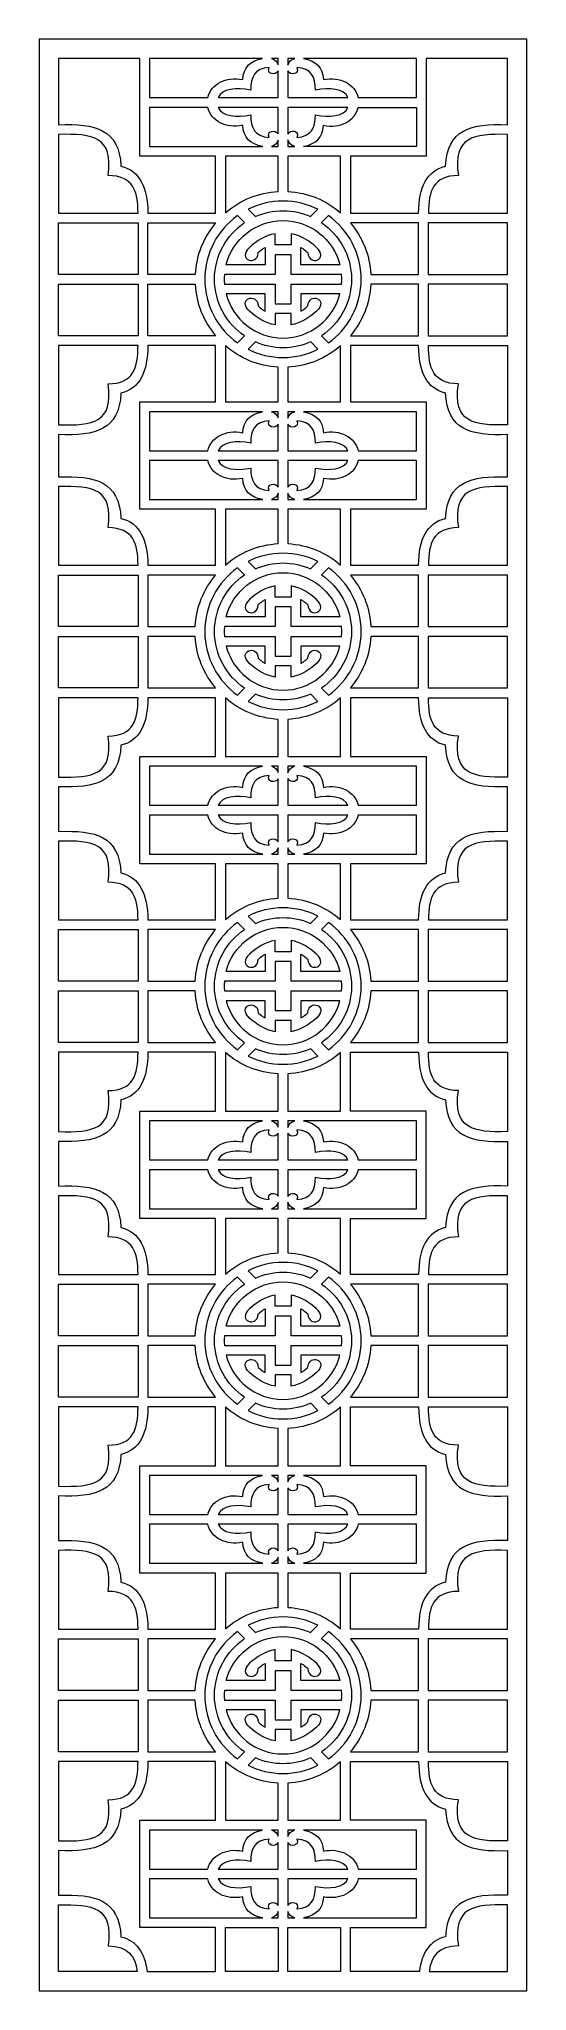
# Model space of a CAD drawing. Header units: centimetres. Extents: x -6.6 to -1.8, y -9.5 to 9.5.
import ezdxf

# ---------------------------------------------------------------- set-up
doc = ezdxf.new("R2010")
doc.units = ezdxf.units.CM
doc.header["$MEASUREMENT"] = 0
doc.layers.add('layer 1', color=7, linetype='Continuous')

msp = doc.modelspace()

# ---------------------------------------------------------------- linework, layer by layer
at = {"layer": 'layer 1', "color": 250, "lineweight": 9}
for points, knots in [([(-6.58328, 9.5), (-6.58328, 9.5), (-1.83327, 9.5), (-1.83327, 9.5), (-1.83327, 9.5), (-1.83327, 9.5), (-1.83327, -9.5), (-1.83327, -9.5), (-1.83327, -9.5), (-1.83327, -9.5), (-6.58328, -9.5), (-6.58328, -9.5), (-6.58328, -9.5), (-6.58328, -9.5), (-6.58328, 9.5), (-6.58328, 9.5)], [0, 0, 0, 0, 0.2, 0.2, 0.2, 0.2, 0.4, 0.4, 0.4, 0.4, 0.6, 0.6, 0.6, 0.6, 1, 1, 1, 1]), ([(-5.52446, 7.80603), (-5.52446, 7.80603), (-4.86395, 7.80603), (-4.86395, 7.80603), (-4.86395, 7.80603), (-4.86395, 7.80603), (-4.86395, 8.36), (-4.86395, 8.36), (-4.86395, 8.36), (-4.86395, 8.36), (-5.60245, 8.36), (-5.60245, 8.36), (-5.60245, 8.36), (-5.60245, 8.36), (-5.60245, 9.30999), (-5.60245, 9.30999), (-5.60245, 9.30999), (-5.60245, 9.30999), (-6.39329, 9.30999), (-6.39329, 9.30999), (-6.39329, 9.30999), (-6.39329, 9.30999), (-6.39329, 8.66632), (-6.39329, 8.66632)], [0, 0, 0, 0, 0.14285714, 0.14285714, 0.14285714, 0.14285714, 0.28571429, 0.28571429, 0.28571429, 0.28571429, 0.42857143, 0.42857143, 0.42857143, 0.42857143, 0.57142857, 0.57142857, 0.57142857, 0.57142857, 0.71428571, 0.71428571, 0.71428571, 0.71428571, 1, 1, 1, 1]), ([(-5.50743, 9.30999), (-5.50743, 9.30999), (-5.50743, 8.92999), (-5.50743, 8.92999), (-5.50743, 8.92999), (-5.50743, 8.92999), (-4.93907, 8.92999), (-4.93907, 8.92999)], [0, 0, 0, 0, 0.33333333, 0.33333333, 0.33333333, 0.33333333, 1, 1, 1, 1]), ([(-4.93907, 8.92999), (-4.90925, 9.06252), (-4.76299, 9.13856), (-4.60062, 9.10495), (-4.60062, 9.10495), (-4.59455, 9.22472), (-4.52708, 9.29046), (-4.40625, 9.30999)], [0, 0, 0, 0, 0.33333333, 0.33333333, 0.33333333, 0.33333333, 1, 1, 1, 1]), ([(-4.25578, 9.18897), (-4.27773, 9.13791), (-4.37558, 9.16116), (-4.34267, 9.22182), (-4.34267, 9.22182), (-4.48456, 9.21385), (-4.52262, 9.13053), (-4.52272, 9.00327), (-4.52272, 9.00327), (-4.6623, 9.03271), (-4.80275, 9.01626), (-4.84005, 8.92999)], [0, 0, 0, 0, 0.25, 0.25, 0.25, 0.25, 0.5, 0.5, 0.5, 0.5, 1, 1, 1, 1]), ([(-4.25578, 9.24899), (-4.25578, 9.24899), (-4.25578, 9.30999), (-4.25578, 9.30999), (-4.25578, 9.30999), (-4.25578, 9.30999), (-4.32136, 9.30999), (-4.32136, 9.30999)], [0, 0, 0, 0, 0.33333333, 0.33333333, 0.33333333, 0.33333333, 1, 1, 1, 1]), ([(-3.576, 8.92999), (-3.6133, 9.01626), (-3.75375, 9.03271), (-3.89333, 9.00327), (-3.89333, 9.00327), (-3.89342, 9.13053), (-3.93149, 9.21385), (-4.07337, 9.22182), (-4.07337, 9.22182), (-4.0402, 9.16069), (-4.13988, 9.13753), (-4.16078, 9.1902)], [0, 0, 0, 0, 0.25, 0.25, 0.25, 0.25, 0.5, 0.5, 0.5, 0.5, 1, 1, 1, 1]), ([(-4.16078, 9.1902), (-4.16078, 9.1902), (-4.16078, 8.92999), (-4.16078, 8.92999), (-4.16078, 8.92999), (-4.16078, 8.92999), (-3.576, 8.92999), (-3.576, 8.92999)], [0, 0, 0, 0, 0.33333333, 0.33333333, 0.33333333, 0.33333333, 1, 1, 1, 1]), ([(-4.0098, 9.30999), (-3.88895, 9.29046), (-3.82148, 9.22472), (-3.81541, 9.10495), (-3.81541, 9.10495), (-3.65306, 9.13856), (-3.50681, 9.06252), (-3.47697, 8.92999)], [0, 0, 0, 0, 0.33333333, 0.33333333, 0.33333333, 0.33333333, 1, 1, 1, 1]), ([(-3.47697, 8.92999), (-3.47697, 8.92999), (-2.90912, 8.92999), (-2.90912, 8.92999), (-2.90912, 8.92999), (-2.90912, 8.92999), (-2.90912, 9.30999), (-2.90912, 9.30999), (-2.90912, 9.30999), (-2.90912, 9.30999), (-4.0098, 9.30999), (-4.0098, 9.30999)], [0, 0, 0, 0, 0.25, 0.25, 0.25, 0.25, 0.5, 0.5, 0.5, 0.5, 1, 1, 1, 1]), ([(-2.02327, 8.66648), (-2.02327, 8.66648), (-2.02327, 9.30999), (-2.02327, 9.30999), (-2.02327, 9.30999), (-2.02327, 9.30999), (-2.81411, 9.30999), (-2.81411, 9.30999), (-2.81411, 9.30999), (-2.81411, 9.30999), (-2.81411, 8.36), (-2.81411, 8.36), (-2.81411, 8.36), (-2.81411, 8.36), (-3.55246, 8.36), (-3.55246, 8.36), (-3.55246, 8.36), (-3.55246, 8.36), (-3.55246, 7.80603), (-3.55246, 7.80603), (-3.55246, 7.80603), (-3.55246, 7.80603), (-2.8876, 7.80603), (-2.8876, 7.80603)], [0, 0, 0, 0, 0.14285714, 0.14285714, 0.14285714, 0.14285714, 0.28571429, 0.28571429, 0.28571429, 0.28571429, 0.42857143, 0.42857143, 0.42857143, 0.42857143, 0.57142857, 0.57142857, 0.57142857, 0.57142857, 0.71428571, 0.71428571, 0.71428571, 0.71428571, 1, 1, 1, 1]), ([(-4.93907, 8.83499), (-4.93907, 8.83499), (-5.50743, 8.83499), (-5.50743, 8.83499), (-5.50743, 8.83499), (-5.50743, 8.83499), (-5.50743, 8.455), (-5.50743, 8.455), (-5.50743, 8.455), (-5.50743, 8.455), (-4.40621, 8.455), (-4.40621, 8.455)], [0, 0, 0, 0, 0.25, 0.25, 0.25, 0.25, 0.5, 0.5, 0.5, 0.5, 1, 1, 1, 1]), ([(-4.40621, 8.455), (-4.52706, 8.47452), (-4.59455, 8.54024), (-4.60062, 8.66003), (-4.60062, 8.66003), (-4.76299, 8.62643), (-4.90923, 8.70248), (-4.93907, 8.83499)], [0, 0, 0, 0, 0.33333333, 0.33333333, 0.33333333, 0.33333333, 1, 1, 1, 1]), ([(-4.25578, 8.576), (-4.25578, 8.576), (-4.25578, 8.83499), (-4.25578, 8.83499), (-4.25578, 8.83499), (-4.25578, 8.83499), (-4.84005, 8.83499), (-4.84005, 8.83499)], [0, 0, 0, 0, 0.33333333, 0.33333333, 0.33333333, 0.33333333, 1, 1, 1, 1]), ([(-4.84005, 8.83499), (-4.80275, 8.74873), (-4.6623, 8.73227), (-4.52272, 8.76171), (-4.52272, 8.76171), (-4.52262, 8.63445), (-4.48456, 8.55114), (-4.34267, 8.54316), (-4.34267, 8.54316), (-4.37558, 8.60381), (-4.27773, 8.62709), (-4.25578, 8.576)], [0, 0, 0, 0, 0.25, 0.25, 0.25, 0.25, 0.5, 0.5, 0.5, 0.5, 1, 1, 1, 1]), ([(-4.16078, 8.57479), (-4.13988, 8.62745), (-4.0402, 8.6043), (-4.07337, 8.54316), (-4.07337, 8.54316), (-3.93149, 8.55114), (-3.89342, 8.63445), (-3.89333, 8.76171), (-3.89333, 8.76171), (-3.75375, 8.73227), (-3.6133, 8.74873), (-3.576, 8.83499)], [0, 0, 0, 0, 0.25, 0.25, 0.25, 0.25, 0.5, 0.5, 0.5, 0.5, 1, 1, 1, 1]), ([(-4.00983, 8.455), (-3.88899, 8.47452), (-3.82148, 8.54024), (-3.81541, 8.66003), (-3.81541, 8.66003), (-3.65306, 8.62643), (-3.50681, 8.70248), (-3.47697, 8.83499)], [0, 0, 0, 0, 0.33333333, 0.33333333, 0.33333333, 0.33333333, 1, 1, 1, 1]), ([(-3.47697, 8.83499), (-3.47697, 8.83499), (-2.90912, 8.83499), (-2.90912, 8.83499), (-2.90912, 8.83499), (-2.90912, 8.83499), (-2.90912, 8.455), (-2.90912, 8.455), (-2.90912, 8.455), (-2.90912, 8.455), (-4.00983, 8.455), (-4.00983, 8.455)], [0, 0, 0, 0, 0.25, 0.25, 0.25, 0.25, 0.5, 0.5, 0.5, 0.5, 1, 1, 1, 1]), ([(-6.39329, 8.66632), (-6.03305, 8.67934), (-5.80456, 8.62151), (-5.78542, 8.26252), (-5.78542, 8.26252), (-5.60401, 8.21732), (-5.526, 8.05917), (-5.52446, 7.80603)], [0, 0, 0, 0, 0.33333333, 0.33333333, 0.33333333, 0.33333333, 1, 1, 1, 1]), ([(-5.6195, 7.80603), (-5.62091, 8.02097), (-5.66484, 8.16851), (-5.91073, 8.17206), (-5.91073, 8.17206), (-5.85737, 8.55013), (-6.05721, 8.58058), (-6.39329, 8.5713)], [0, 0, 0, 0, 0.33333333, 0.33333333, 0.33333333, 0.33333333, 1, 1, 1, 1]), ([(-2.8876, 7.80603), (-2.88605, 8.05917), (-2.80806, 8.21732), (-2.62664, 8.26252), (-2.62664, 8.26252), (-2.60758, 8.62001), (-2.3809, 8.67885), (-2.02327, 8.66648)], [0, 0, 0, 0, 0.33333333, 0.33333333, 0.33333333, 0.33333333, 1, 1, 1, 1]), ([(-2.02327, 8.57143), (-2.35663, 8.5803), (-2.55445, 8.54844), (-2.50134, 8.17206), (-2.50134, 8.17206), (-2.74722, 8.16851), (-2.79115, 8.02097), (-2.79257, 7.80603)], [0, 0, 0, 0, 0.33333333, 0.33333333, 0.33333333, 0.33333333, 1, 1, 1, 1]), ([(-2.79257, 7.80603), (-2.79257, 7.80603), (-2.02327, 7.80603), (-2.02327, 7.80603), (-2.02327, 7.80603), (-2.02327, 7.80603), (-2.02327, 8.57143), (-2.02327, 8.57143)], [0, 0, 0, 0, 0.33333333, 0.33333333, 0.33333333, 0.33333333, 1, 1, 1, 1]), ([(-4.25578, 8.01671), (-4.25578, 8.01671), (-4.25578, 8.36), (-4.25578, 8.36), (-4.25578, 8.36), (-4.25578, 8.36), (-4.76895, 8.36), (-4.76895, 8.36), (-4.76895, 8.36), (-4.76895, 8.36), (-4.76895, 7.80818), (-4.76895, 7.80818)], [0, 0, 0, 0, 0.25, 0.25, 0.25, 0.25, 0.5, 0.5, 0.5, 0.5, 1, 1, 1, 1]), ([(-4.16078, 8.51785), (-4.16078, 8.51785), (-4.16078, 8.455), (-4.16078, 8.455), (-4.16078, 8.455), (-4.16078, 8.455), (-4.09463, 8.455), (-4.09463, 8.455)], [0, 0, 0, 0, 0.33333333, 0.33333333, 0.33333333, 0.33333333, 1, 1, 1, 1]), ([(-3.64746, 7.80818), (-3.64746, 7.80818), (-3.64746, 8.36), (-3.64746, 8.36), (-3.64746, 8.36), (-3.64746, 8.36), (-4.16078, 8.36), (-4.16078, 8.36), (-4.16078, 8.36), (-4.16078, 8.36), (-4.16078, 8.01673), (-4.16078, 8.01673)], [0, 0, 0, 0, 0.25, 0.25, 0.25, 0.25, 0.5, 0.5, 0.5, 0.5, 1, 1, 1, 1]), ([(-3.86766, 7.84236), (-3.97024, 7.89395), (-4.08592, 7.92307), (-4.20821, 7.92307), (-4.20821, 7.92307), (-4.3305, 7.92307), (-4.44617, 7.89395), (-4.54876, 7.84236)], [0, 0, 0, 0, 0.33333333, 0.33333333, 0.33333333, 0.33333333, 1, 1, 1, 1]), ([(-4.47746, 7.77106), (-4.39504, 7.80766), (-4.30394, 7.82807), (-4.20821, 7.82807), (-4.20821, 7.82807), (-4.11247, 7.82807), (-4.02137, 7.80766), (-3.93896, 7.77106)], [0, 0, 0, 0, 0.33333333, 0.33333333, 0.33333333, 0.33333333, 1, 1, 1, 1]), ([(-5.61791, 7.71104), (-5.61791, 7.71104), (-5.61791, 7.20886), (-5.61791, 7.20886), (-5.61791, 7.20886), (-5.61791, 7.20886), (-6.39329, 7.20886), (-6.39329, 7.20886), (-6.39329, 7.20886), (-6.39329, 7.20886), (-6.39329, 7.71104), (-6.39329, 7.71104)], [0, 0, 0, 0, 0.25, 0.25, 0.25, 0.25, 0.5, 0.5, 0.5, 0.5, 1, 1, 1, 1]), ([(-5.5229, 7.71104), (-5.30341, 7.71104), (-5.0839, 7.71104), (-4.86441, 7.71104), (-4.86441, 7.71104), (-4.9799, 7.57344), (-5.0531, 7.39928), (-5.0636, 7.20886)], [0, 0, 0, 0, 0.33333333, 0.33333333, 0.33333333, 0.33333333, 1, 1, 1, 1]), ([(-4.65041, 7.78091), (-4.84361, 7.64254), (-4.96992, 7.41623), (-4.96992, 7.16135), (-4.96992, 7.16135), (-4.96992, 6.9065), (-4.84363, 6.68021), (-4.65046, 6.54182)], [0, 0, 0, 0, 0.33333333, 0.33333333, 0.33333333, 0.33333333, 1, 1, 1, 1]), ([(-4.58228, 6.61), (-4.75868, 6.73015), (-4.87492, 6.93261), (-4.87492, 7.16135), (-4.87492, 7.16135), (-4.87492, 7.39011), (-4.75866, 7.59258), (-4.58224, 7.71275)], [0, 0, 0, 0, 0.33333333, 0.33333333, 0.33333333, 0.33333333, 1, 1, 1, 1]), ([(-4.45012, 7.42094), (-4.4365, 7.4335), (-4.42234, 7.44493), (-4.4066, 7.45612), (-4.4066, 7.45612), (-4.39801, 7.46164), (-4.3895, 7.46678), (-4.38078, 7.4717), (-4.38078, 7.4717), (-4.38078, 7.4157), (-4.38078, 7.35971), (-4.38078, 7.3037), (-4.38078, 7.3037), (-4.50783, 7.3037), (-4.63487, 7.3037), (-4.76191, 7.3037), (-4.76191, 7.3037), (-4.69837, 7.55012), (-4.47397, 7.73307), (-4.20821, 7.73307), (-4.20821, 7.73307), (-3.94243, 7.73307), (-3.71803, 7.55012), (-3.65449, 7.3037), (-3.65449, 7.3037), (-3.78145, 7.3037), (-3.90839, 7.3037), (-4.03535, 7.3037), (-4.03535, 7.3037), (-4.03535, 7.35971), (-4.03535, 7.4157), (-4.03535, 7.4717), (-4.03535, 7.4717), (-4.02663, 7.46678), (-4.01812, 7.46164), (-4.00952, 7.45612), (-4.00952, 7.45612), (-3.99379, 7.44493), (-3.97963, 7.4335), (-3.96601, 7.42094), (-3.96601, 7.42094), (-3.95797, 7.27796), (-3.75369, 7.35812), (-3.88235, 7.47234), (-3.88235, 7.47234), (-3.95286, 7.53495), (-4.03369, 7.58837), (-4.13035, 7.60527), (-4.13035, 7.60527), (-4.13035, 7.5687), (-4.13035, 7.53213), (-4.13035, 7.49557)], [0, 0, 0, 0, 0.07142857, 0.07142857, 0.07142857, 0.07142857, 0.14285714, 0.14285714, 0.14285714, 0.14285714, 0.21428571, 0.21428571, 0.21428571, 0.21428571, 0.28571429, 0.28571429, 0.28571429, 0.28571429, 0.35714286, 0.35714286, 0.35714286, 0.35714286, 0.42857143, 0.42857143, 0.42857143, 0.42857143, 0.5, 0.5, 0.5, 0.5, 0.57142857, 0.57142857, 0.57142857, 0.57142857, 0.64285714, 0.64285714, 0.64285714, 0.64285714, 0.71428571, 0.71428571, 0.71428571, 0.71428571, 0.78571429, 0.78571429, 0.78571429, 0.78571429, 0.85714286, 0.85714286, 0.85714286, 0.85714286, 1, 1, 1, 1]), ([(-4.28578, 7.49557), (-4.28578, 7.53213), (-4.28578, 7.5687), (-4.28578, 7.60527), (-4.28578, 7.60527), (-4.38242, 7.58837), (-4.46327, 7.53495), (-4.53378, 7.47234), (-4.53378, 7.47234), (-4.66245, 7.35812), (-4.45815, 7.27796), (-4.45012, 7.42094)], [0, 0, 0, 0, 0.25, 0.25, 0.25, 0.25, 0.5, 0.5, 0.5, 0.5, 1, 1, 1, 1]), ([(-3.83416, 7.71275), (-3.65773, 7.59258), (-3.54151, 7.39011), (-3.54151, 7.16135), (-3.54151, 7.16135), (-3.54151, 6.93261), (-3.65773, 6.73015), (-3.83413, 6.61)], [0, 0, 0, 0, 0.33333333, 0.33333333, 0.33333333, 0.33333333, 1, 1, 1, 1]), ([(-3.76596, 6.54182), (-3.57277, 6.68021), (-3.44651, 6.9065), (-3.44651, 7.16135), (-3.44651, 7.16135), (-3.44651, 7.41623), (-3.5728, 7.64254), (-3.766, 7.78091)], [0, 0, 0, 0, 0.33333333, 0.33333333, 0.33333333, 0.33333333, 1, 1, 1, 1]), ([(-2.88916, 7.71104), (-3.1101, 7.71104), (-3.33104, 7.71104), (-3.552, 7.71104), (-3.552, 7.71104), (-3.4365, 7.57344), (-3.36331, 7.39928), (-3.35281, 7.20886)], [0, 0, 0, 0, 0.33333333, 0.33333333, 0.33333333, 0.33333333, 1, 1, 1, 1]), ([(-2.79416, 7.71104), (-2.79416, 7.71104), (-2.79416, 7.20886), (-2.79416, 7.20886), (-2.79416, 7.20886), (-2.79416, 7.20886), (-2.02327, 7.20886), (-2.02327, 7.20886), (-2.02327, 7.20886), (-2.02327, 7.20886), (-2.02327, 7.71104), (-2.02327, 7.71104)], [0, 0, 0, 0, 0.25, 0.25, 0.25, 0.25, 0.5, 0.5, 0.5, 0.5, 1, 1, 1, 1]), ([(-4.28578, 7.40055), (-4.28578, 7.33662), (-4.28578, 7.27266), (-4.28578, 7.2087), (-4.28578, 7.2087), (-4.44984, 7.2087), (-4.61389, 7.2087), (-4.77793, 7.2087), (-4.77793, 7.2087), (-4.77921, 7.1931), (-4.77991, 7.1773), (-4.77991, 7.16135), (-4.77991, 7.16135), (-4.77991, 7.14531), (-4.77921, 7.12942), (-4.77791, 7.11371), (-4.77791, 7.11371), (-4.61385, 7.11371), (-4.44982, 7.11371), (-4.28578, 7.11371), (-4.28578, 7.11371), (-4.28578, 7.04985), (-4.28578, 6.986), (-4.28578, 6.92214)], [0, 0, 0, 0, 0.14285714, 0.14285714, 0.14285714, 0.14285714, 0.28571429, 0.28571429, 0.28571429, 0.28571429, 0.42857143, 0.42857143, 0.42857143, 0.42857143, 0.57142857, 0.57142857, 0.57142857, 0.57142857, 0.71428571, 0.71428571, 0.71428571, 0.71428571, 1, 1, 1, 1]), ([(-4.13035, 6.92214), (-4.13035, 6.986), (-4.13035, 7.04985), (-4.13035, 7.11371), (-4.13035, 7.11371), (-3.96639, 7.11371), (-3.80245, 7.11371), (-3.63852, 7.11371), (-3.63852, 7.11371), (-3.6372, 7.12942), (-3.63651, 7.14531), (-3.63651, 7.16135), (-3.63651, 7.16135), (-3.63651, 7.1773), (-3.6372, 7.1931), (-3.63848, 7.2087), (-3.63848, 7.2087), (-3.80244, 7.2087), (-3.96639, 7.2087), (-4.13035, 7.2087), (-4.13035, 7.2087), (-4.13035, 7.27266), (-4.13035, 7.33662), (-4.13035, 7.40055)], [0, 0, 0, 0, 0.14285714, 0.14285714, 0.14285714, 0.14285714, 0.28571429, 0.28571429, 0.28571429, 0.28571429, 0.42857143, 0.42857143, 0.42857143, 0.42857143, 0.57142857, 0.57142857, 0.57142857, 0.57142857, 0.71428571, 0.71428571, 0.71428571, 0.71428571, 1, 1, 1, 1]), ([(-6.39329, 6.61168), (-6.39329, 6.61168), (-6.39329, 7.11386), (-6.39329, 7.11386), (-6.39329, 7.11386), (-6.39329, 7.11386), (-5.61791, 7.11386), (-5.61791, 7.11386)], [0, 0, 0, 0, 0.33333333, 0.33333333, 0.33333333, 0.33333333, 1, 1, 1, 1]), ([(-5.5229, 6.61168), (-5.5229, 6.61168), (-5.5229, 7.11386), (-5.5229, 7.11386), (-5.5229, 7.11386), (-5.5229, 7.11386), (-5.0636, 7.11386), (-5.0636, 7.11386)], [0, 0, 0, 0, 0.33333333, 0.33333333, 0.33333333, 0.33333333, 1, 1, 1, 1]), ([(-5.0636, 7.11386), (-5.0531, 6.92343), (-4.97989, 6.74926), (-4.86441, 6.61168), (-4.86441, 6.61168), (-5.0839, 6.61168), (-5.30341, 6.61168), (-5.5229, 6.61168)], [0, 0, 0, 0, 0.33333333, 0.33333333, 0.33333333, 0.33333333, 1, 1, 1, 1]), ([(-4.28578, 6.82715), (-4.28578, 6.79049), (-4.28578, 6.75382), (-4.28578, 6.71716), (-4.28578, 6.71716), (-4.38242, 6.73405), (-4.46327, 6.78749), (-4.53378, 6.85007), (-4.53378, 6.85007), (-4.66245, 6.96429), (-4.45815, 7.04446), (-4.45012, 6.9015), (-4.45012, 6.9015), (-4.4365, 6.88894), (-4.42234, 6.8775), (-4.4066, 6.86629), (-4.4066, 6.86629), (-4.39801, 6.86078), (-4.3895, 6.85565), (-4.38078, 6.85073), (-4.38078, 6.85073), (-4.38078, 6.90673), (-4.38078, 6.96271), (-4.38078, 7.01871), (-4.38078, 7.01871), (-4.5078, 7.01871), (-4.63482, 7.01871), (-4.76183, 7.01871), (-4.76183, 7.01871), (-4.69821, 6.77245), (-4.47387, 6.58965), (-4.20821, 6.58965), (-4.20821, 6.58965), (-3.94253, 6.58965), (-3.7182, 6.77245), (-3.65456, 7.01871), (-3.65456, 7.01871), (-3.78149, 7.01871), (-3.90841, 7.01871), (-4.03535, 7.01871), (-4.03535, 7.01871), (-4.03535, 6.96271), (-4.03535, 6.90673), (-4.03535, 6.85073), (-4.03535, 6.85073), (-4.02663, 6.85565), (-4.01812, 6.86078), (-4.00952, 6.86629), (-4.00952, 6.86629), (-3.99379, 6.8775), (-3.97963, 6.88894), (-3.96601, 6.9015), (-3.96601, 6.9015), (-3.95797, 7.04446), (-3.75369, 6.96429), (-3.88235, 6.85007), (-3.88235, 6.85007), (-3.95286, 6.78749), (-4.03369, 6.73405), (-4.13035, 6.71716), (-4.13035, 6.71716), (-4.13035, 6.75382), (-4.13035, 6.79049), (-4.13035, 6.82715)], [0, 0, 0, 0, 0.05882353, 0.05882353, 0.05882353, 0.05882353, 0.11764706, 0.11764706, 0.11764706, 0.11764706, 0.17647059, 0.17647059, 0.17647059, 0.17647059, 0.23529412, 0.23529412, 0.23529412, 0.23529412, 0.29411765, 0.29411765, 0.29411765, 0.29411765, 0.35294118, 0.35294118, 0.35294118, 0.35294118, 0.41176471, 0.41176471, 0.41176471, 0.41176471, 0.47058824, 0.47058824, 0.47058824, 0.47058824, 0.52941176, 0.52941176, 0.52941176, 0.52941176, 0.58823529, 0.58823529, 0.58823529, 0.58823529, 0.64705882, 0.64705882, 0.64705882, 0.64705882, 0.70588235, 0.70588235, 0.70588235, 0.70588235, 0.76470588, 0.76470588, 0.76470588, 0.76470588, 0.82352941, 0.82352941, 0.82352941, 0.82352941, 0.88235294, 0.88235294, 0.88235294, 0.88235294, 1, 1, 1, 1]), ([(-3.35281, 7.11386), (-3.36331, 6.92343), (-3.4365, 6.74926), (-3.552, 6.61168), (-3.552, 6.61168), (-3.33104, 6.61168), (-3.11012, 6.61168), (-2.88916, 6.61168)], [0, 0, 0, 0, 0.33333333, 0.33333333, 0.33333333, 0.33333333, 1, 1, 1, 1]), ([(-2.88916, 6.61168), (-2.88916, 6.61168), (-2.88916, 7.11386), (-2.88916, 7.11386), (-2.88916, 7.11386), (-2.88916, 7.11386), (-3.35281, 7.11386), (-3.35281, 7.11386)], [0, 0, 0, 0, 0.33333333, 0.33333333, 0.33333333, 0.33333333, 1, 1, 1, 1]), ([(-2.02327, 6.61168), (-2.02327, 6.61168), (-2.02327, 7.11386), (-2.02327, 7.11386), (-2.02327, 7.11386), (-2.02327, 7.11386), (-2.79416, 7.11386), (-2.79416, 7.11386)], [0, 0, 0, 0, 0.33333333, 0.33333333, 0.33333333, 0.33333333, 1, 1, 1, 1]), ([(-5.52443, 6.51668), (-5.52459, 6.2595), (-5.60237, 6.09889), (-5.78542, 6.05327), (-5.78542, 6.05327), (-5.80456, 5.6943), (-6.03305, 5.63646), (-6.39329, 5.64948)], [0, 0, 0, 0, 0.33333333, 0.33333333, 0.33333333, 0.33333333, 1, 1, 1, 1]), ([(-6.39329, 5.7445), (-6.05721, 5.73522), (-5.85737, 5.76567), (-5.91073, 6.14375), (-5.91073, 6.14375), (-5.66221, 6.14733), (-5.61999, 6.298), (-5.61946, 6.51668)], [0, 0, 0, 0, 0.33333333, 0.33333333, 0.33333333, 0.33333333, 1, 1, 1, 1]), ([(-5.61946, 6.51668), (-5.61946, 6.51668), (-6.39329, 6.51668), (-6.39329, 6.51668), (-6.39329, 6.51668), (-6.39329, 6.51668), (-6.39329, 5.7445), (-6.39329, 5.7445)], [0, 0, 0, 0, 0.33333333, 0.33333333, 0.33333333, 0.33333333, 1, 1, 1, 1]), ([(-5.52446, 4.37786), (-5.52446, 4.37786), (-4.86395, 4.37786), (-4.86395, 4.37786), (-4.86395, 4.37786), (-4.86395, 4.37786), (-4.86395, 4.9225), (-4.86395, 4.9225), (-4.86395, 4.9225), (-4.86395, 4.9225), (-5.60245, 4.9225), (-5.60245, 4.9225), (-5.60245, 4.9225), (-5.60245, 4.9225), (-5.60245, 5.96748), (-5.60245, 5.96748), (-5.60245, 5.96748), (-5.60245, 5.96748), (-4.86395, 5.96748), (-4.86395, 5.96748), (-4.86395, 5.96748), (-4.86395, 5.96748), (-4.86395, 6.51668), (-4.86395, 6.51668), (-4.86395, 6.51668), (-4.86395, 6.51668), (-5.52443, 6.51668), (-5.52443, 6.51668)], [0, 0, 0, 0, 0.125, 0.125, 0.125, 0.125, 0.25, 0.25, 0.25, 0.25, 0.375, 0.375, 0.375, 0.375, 0.5, 0.5, 0.5, 0.5, 0.625, 0.625, 0.625, 0.625, 0.75, 0.75, 0.75, 0.75, 1, 1, 1, 1]), ([(-4.5488, 6.48037), (-4.4462, 6.42878), (-4.33051, 6.39965), (-4.20821, 6.39965), (-4.20821, 6.39965), (-4.0859, 6.39965), (-3.9702, 6.42878), (-3.86761, 6.48037)], [0, 0, 0, 0, 0.33333333, 0.33333333, 0.33333333, 0.33333333, 1, 1, 1, 1]), ([(-4.16078, 5.96748), (-4.16078, 5.96748), (-3.64746, 5.96748), (-3.64746, 5.96748), (-3.64746, 5.96748), (-3.64746, 5.96748), (-3.64746, 6.51454), (-3.64746, 6.51454)], [0, 0, 0, 0, 0.33333333, 0.33333333, 0.33333333, 0.33333333, 1, 1, 1, 1]), ([(-2.88764, 6.51668), (-2.88764, 6.51668), (-3.55246, 6.51668), (-3.55246, 6.51668), (-3.55246, 6.51668), (-3.55246, 6.51668), (-3.55246, 5.96748), (-3.55246, 5.96748), (-3.55246, 5.96748), (-3.55246, 5.96748), (-2.81411, 5.96748), (-2.81411, 5.96748), (-2.81411, 5.96748), (-2.81411, 5.96748), (-2.81411, 4.9225), (-2.81411, 4.9225), (-2.81411, 4.9225), (-2.81411, 4.9225), (-3.55246, 4.9225), (-3.55246, 4.9225), (-3.55246, 4.9225), (-3.55246, 4.9225), (-3.55246, 4.37786), (-3.55246, 4.37786), (-3.55246, 4.37786), (-3.55246, 4.37786), (-2.8876, 4.37786), (-2.8876, 4.37786)], [0, 0, 0, 0, 0.125, 0.125, 0.125, 0.125, 0.25, 0.25, 0.25, 0.25, 0.375, 0.375, 0.375, 0.375, 0.5, 0.5, 0.5, 0.5, 0.625, 0.625, 0.625, 0.625, 0.75, 0.75, 0.75, 0.75, 1, 1, 1, 1]), ([(-2.02327, 5.64933), (-2.3809, 5.63695), (-2.60758, 5.69581), (-2.62664, 6.05327), (-2.62664, 6.05327), (-2.8097, 6.09889), (-2.88747, 6.2595), (-2.88764, 6.51668)], [0, 0, 0, 0, 0.33333333, 0.33333333, 0.33333333, 0.33333333, 1, 1, 1, 1]), ([(-2.02327, 5.74438), (-2.35663, 5.73552), (-2.55445, 5.76737), (-2.50134, 6.14375), (-2.50134, 6.14375), (-2.74986, 6.14733), (-2.79208, 6.298), (-2.79261, 6.51668)], [0, 0, 0, 0, 0.33333333, 0.33333333, 0.33333333, 0.33333333, 1, 1, 1, 1]), ([(-2.79261, 6.51668), (-2.79261, 6.51668), (-2.02327, 6.51668), (-2.02327, 6.51668), (-2.02327, 6.51668), (-2.02327, 6.51668), (-2.02327, 5.74438), (-2.02327, 5.74438)], [0, 0, 0, 0, 0.33333333, 0.33333333, 0.33333333, 0.33333333, 1, 1, 1, 1]), ([(-4.76895, 5.96748), (-4.76895, 5.96748), (-4.25578, 5.96748), (-4.25578, 5.96748), (-4.25578, 5.96748), (-4.25578, 5.96748), (-4.25578, 6.30597), (-4.25578, 6.30597)], [0, 0, 0, 0, 0.33333333, 0.33333333, 0.33333333, 0.33333333, 1, 1, 1, 1]), ([(-5.50743, 5.87249), (-5.50743, 5.87249), (-5.50743, 5.49249), (-5.50743, 5.49249), (-5.50743, 5.49249), (-5.50743, 5.49249), (-4.93907, 5.49249), (-4.93907, 5.49249)], [0, 0, 0, 0, 0.33333333, 0.33333333, 0.33333333, 0.33333333, 1, 1, 1, 1]), ([(-4.93907, 5.49249), (-4.90923, 5.62502), (-4.76299, 5.70105), (-4.60062, 5.66745), (-4.60062, 5.66745), (-4.59455, 5.78722), (-4.52708, 5.85296), (-4.40623, 5.87249)], [0, 0, 0, 0, 0.33333333, 0.33333333, 0.33333333, 0.33333333, 1, 1, 1, 1]), ([(-4.25578, 5.75148), (-4.27773, 5.70041), (-4.37558, 5.72367), (-4.34267, 5.78432), (-4.34267, 5.78432), (-4.48456, 5.77635), (-4.52262, 5.69303), (-4.52272, 5.56577), (-4.52272, 5.56577), (-4.6623, 5.59521), (-4.80275, 5.57876), (-4.84005, 5.49249)], [0, 0, 0, 0, 0.25, 0.25, 0.25, 0.25, 0.5, 0.5, 0.5, 0.5, 1, 1, 1, 1]), ([(-4.84005, 5.49249), (-4.84005, 5.49249), (-4.25578, 5.49249), (-4.25578, 5.49249), (-4.25578, 5.49249), (-4.25578, 5.49249), (-4.25578, 5.75148), (-4.25578, 5.75148)], [0, 0, 0, 0, 0.33333333, 0.33333333, 0.33333333, 0.33333333, 1, 1, 1, 1]), ([(-4.09465, 5.87249), (-4.09465, 5.87249), (-4.16078, 5.87249), (-4.16078, 5.87249), (-4.16078, 5.87249), (-4.16078, 5.87249), (-4.16078, 5.80965), (-4.16078, 5.80965)], [0, 0, 0, 0, 0.33333333, 0.33333333, 0.33333333, 0.33333333, 1, 1, 1, 1]), ([(-3.576, 5.49249), (-3.6133, 5.57876), (-3.75375, 5.59521), (-3.89333, 5.56577), (-3.89333, 5.56577), (-3.89342, 5.69303), (-3.93149, 5.77635), (-4.07337, 5.78432), (-4.07337, 5.78432), (-4.0402, 5.72319), (-4.13988, 5.70003), (-4.16078, 5.7527)], [0, 0, 0, 0, 0.25, 0.25, 0.25, 0.25, 0.5, 0.5, 0.5, 0.5, 1, 1, 1, 1]), ([(-2.90912, 5.49249), (-2.90912, 5.49249), (-2.90912, 5.87249), (-2.90912, 5.87249), (-2.90912, 5.87249), (-2.90912, 5.87249), (-4.0098, 5.87249), (-4.0098, 5.87249)], [0, 0, 0, 0, 0.33333333, 0.33333333, 0.33333333, 0.33333333, 1, 1, 1, 1]), ([(-4.0098, 5.87249), (-3.88897, 5.85296), (-3.82148, 5.78722), (-3.81541, 5.66745), (-3.81541, 5.66745), (-3.65306, 5.70105), (-3.50681, 5.62502), (-3.47697, 5.49249)], [0, 0, 0, 0, 0.33333333, 0.33333333, 0.33333333, 0.33333333, 1, 1, 1, 1]), ([(-5.50743, 5.39749), (-5.50743, 5.39749), (-5.50743, 5.0175), (-5.50743, 5.0175), (-5.50743, 5.0175), (-5.50743, 5.0175), (-4.40621, 5.0175), (-4.40621, 5.0175)], [0, 0, 0, 0, 0.33333333, 0.33333333, 0.33333333, 0.33333333, 1, 1, 1, 1]), ([(-4.40621, 5.0175), (-4.52706, 5.03702), (-4.59455, 5.10274), (-4.60062, 5.22253), (-4.60062, 5.22253), (-4.76299, 5.18893), (-4.90925, 5.26496), (-4.93907, 5.39749)], [0, 0, 0, 0, 0.33333333, 0.33333333, 0.33333333, 0.33333333, 1, 1, 1, 1]), ([(-4.84005, 5.39749), (-4.80275, 5.31122), (-4.6623, 5.29477), (-4.52272, 5.32421), (-4.52272, 5.32421), (-4.52262, 5.19695), (-4.48456, 5.11364), (-4.34267, 5.10566), (-4.34267, 5.10566), (-4.37558, 5.16631), (-4.27773, 5.18959), (-4.25578, 5.13851)], [0, 0, 0, 0, 0.25, 0.25, 0.25, 0.25, 0.5, 0.5, 0.5, 0.5, 1, 1, 1, 1]), ([(-4.16078, 5.13728), (-4.13988, 5.18995), (-4.0402, 5.16679), (-4.07337, 5.10566), (-4.07337, 5.10566), (-3.93149, 5.11364), (-3.89342, 5.19695), (-3.89333, 5.32421), (-3.89333, 5.32421), (-3.75375, 5.29477), (-3.6133, 5.31122), (-3.576, 5.39749)], [0, 0, 0, 0, 0.25, 0.25, 0.25, 0.25, 0.5, 0.5, 0.5, 0.5, 1, 1, 1, 1]), ([(-3.576, 5.39749), (-3.576, 5.39749), (-4.16078, 5.39749), (-4.16078, 5.39749), (-4.16078, 5.39749), (-4.16078, 5.39749), (-4.16078, 5.13728), (-4.16078, 5.13728)], [0, 0, 0, 0, 0.33333333, 0.33333333, 0.33333333, 0.33333333, 1, 1, 1, 1]), ([(-4.00983, 5.0175), (-4.00983, 5.0175), (-2.90912, 5.0175), (-2.90912, 5.0175), (-2.90912, 5.0175), (-2.90912, 5.0175), (-2.90912, 5.39749), (-2.90912, 5.39749), (-2.90912, 5.39749), (-2.90912, 5.39749), (-3.47697, 5.39749), (-3.47697, 5.39749)], [0, 0, 0, 0, 0.25, 0.25, 0.25, 0.25, 0.5, 0.5, 0.5, 0.5, 1, 1, 1, 1]), ([(-3.47697, 5.39749), (-3.50681, 5.26496), (-3.65306, 5.18893), (-3.81541, 5.22253), (-3.81541, 5.22253), (-3.82148, 5.10274), (-3.88899, 5.03702), (-4.00983, 5.0175)], [0, 0, 0, 0, 0.33333333, 0.33333333, 0.33333333, 0.33333333, 1, 1, 1, 1]), ([(-6.39329, 5.23815), (-6.03305, 5.25117), (-5.80456, 5.19333), (-5.78542, 4.83435), (-5.78542, 4.83435), (-5.60401, 4.78915), (-5.526, 4.631), (-5.52446, 4.37786)], [0, 0, 0, 0, 0.33333333, 0.33333333, 0.33333333, 0.33333333, 1, 1, 1, 1]), ([(-5.6195, 4.37786), (-5.62091, 4.59279), (-5.66484, 4.74034), (-5.91073, 4.74389), (-5.91073, 4.74389), (-5.85737, 5.12195), (-6.05721, 5.1524), (-6.39329, 5.14313)], [0, 0, 0, 0, 0.33333333, 0.33333333, 0.33333333, 0.33333333, 1, 1, 1, 1]), ([(-2.8876, 4.37786), (-2.88605, 4.631), (-2.80806, 4.78915), (-2.62664, 4.83435), (-2.62664, 4.83435), (-2.60758, 5.19183), (-2.3809, 5.25067), (-2.02327, 5.23831)], [0, 0, 0, 0, 0.33333333, 0.33333333, 0.33333333, 0.33333333, 1, 1, 1, 1]), ([(-2.02327, 5.14326), (-2.35663, 5.15212), (-2.55445, 5.12027), (-2.50134, 4.74389), (-2.50134, 4.74389), (-2.74722, 4.74034), (-2.79115, 4.59279), (-2.79257, 4.37786)], [0, 0, 0, 0, 0.33333333, 0.33333333, 0.33333333, 0.33333333, 1, 1, 1, 1]), ([(-2.79257, 4.37786), (-2.79257, 4.37786), (-2.02327, 4.37786), (-2.02327, 4.37786), (-2.02327, 4.37786), (-2.02327, 4.37786), (-2.02327, 5.14326), (-2.02327, 5.14326)], [0, 0, 0, 0, 0.33333333, 0.33333333, 0.33333333, 0.33333333, 1, 1, 1, 1]), ([(-4.3214, 5.0175), (-4.3214, 5.0175), (-4.25578, 5.0175), (-4.25578, 5.0175), (-4.25578, 5.0175), (-4.25578, 5.0175), (-4.25578, 5.07853), (-4.25578, 5.07853)], [0, 0, 0, 0, 0.33333333, 0.33333333, 0.33333333, 0.33333333, 1, 1, 1, 1]), ([(-4.25578, 4.58853), (-4.25578, 4.58853), (-4.25578, 4.9225), (-4.25578, 4.9225), (-4.25578, 4.9225), (-4.25578, 4.9225), (-4.76895, 4.9225), (-4.76895, 4.9225), (-4.76895, 4.9225), (-4.76895, 4.9225), (-4.76895, 4.38), (-4.76895, 4.38)], [0, 0, 0, 0, 0.25, 0.25, 0.25, 0.25, 0.5, 0.5, 0.5, 0.5, 1, 1, 1, 1]), ([(-3.64746, 4.38), (-3.64746, 4.38), (-3.64746, 4.9225), (-3.64746, 4.9225), (-3.64746, 4.9225), (-3.64746, 4.9225), (-4.16078, 4.9225), (-4.16078, 4.9225), (-4.16078, 4.9225), (-4.16078, 4.9225), (-4.16078, 4.58855), (-4.16078, 4.58855)], [0, 0, 0, 0, 0.25, 0.25, 0.25, 0.25, 0.5, 0.5, 0.5, 0.5, 1, 1, 1, 1]), ([(-3.86766, 4.41418), (-3.97024, 4.46578), (-4.08592, 4.49489), (-4.20821, 4.49489), (-4.20821, 4.49489), (-4.3305, 4.49489), (-4.44617, 4.46578), (-4.54876, 4.41418)], [0, 0, 0, 0, 0.33333333, 0.33333333, 0.33333333, 0.33333333, 1, 1, 1, 1]), ([(-4.47746, 4.34289), (-4.39504, 4.37949), (-4.30394, 4.39989), (-4.20821, 4.39989), (-4.20821, 4.39989), (-4.11247, 4.39989), (-4.02137, 4.37949), (-3.93896, 4.34289)], [0, 0, 0, 0, 0.33333333, 0.33333333, 0.33333333, 0.33333333, 1, 1, 1, 1]), ([(-5.61791, 4.28286), (-5.61791, 4.28286), (-5.61791, 3.78068), (-5.61791, 3.78068), (-5.61791, 3.78068), (-5.61791, 3.78068), (-6.39329, 3.78068), (-6.39329, 3.78068), (-6.39329, 3.78068), (-6.39329, 3.78068), (-6.39329, 4.28286), (-6.39329, 4.28286)], [0, 0, 0, 0, 0.25, 0.25, 0.25, 0.25, 0.5, 0.5, 0.5, 0.5, 1, 1, 1, 1]), ([(-5.06356, 3.78068), (-5.05307, 3.97111), (-4.97989, 4.14528), (-4.86441, 4.28286), (-4.86441, 4.28286), (-5.08391, 4.28286), (-5.30341, 4.28286), (-5.5229, 4.28286)], [0, 0, 0, 0, 0.33333333, 0.33333333, 0.33333333, 0.33333333, 1, 1, 1, 1]), ([(-5.5229, 4.28286), (-5.5229, 4.28286), (-5.5229, 3.78068), (-5.5229, 3.78068), (-5.5229, 3.78068), (-5.5229, 3.78068), (-5.06356, 3.78068), (-5.06356, 3.78068)], [0, 0, 0, 0, 0.33333333, 0.33333333, 0.33333333, 0.33333333, 1, 1, 1, 1]), ([(-4.65041, 4.35274), (-4.84361, 4.21437), (-4.96992, 3.98806), (-4.96992, 3.73318), (-4.96992, 3.73318), (-4.96992, 3.47832), (-4.84363, 3.25203), (-4.65046, 3.11364)], [0, 0, 0, 0, 0.33333333, 0.33333333, 0.33333333, 0.33333333, 1, 1, 1, 1]), ([(-4.58228, 3.18182), (-4.75868, 3.30197), (-4.87492, 3.50443), (-4.87492, 3.73318), (-4.87492, 3.73318), (-4.87492, 3.96193), (-4.75866, 4.16441), (-4.58224, 4.28457)], [0, 0, 0, 0, 0.33333333, 0.33333333, 0.33333333, 0.33333333, 1, 1, 1, 1]), ([(-4.45012, 3.99276), (-4.4365, 4.00531), (-4.42234, 4.01676), (-4.4066, 4.02795), (-4.4066, 4.02795), (-4.39801, 4.03346), (-4.3895, 4.03861), (-4.38078, 4.04353), (-4.38078, 4.04353), (-4.38078, 3.98753), (-4.38078, 3.93153), (-4.38078, 3.87553), (-4.38078, 3.87553), (-4.50783, 3.87553), (-4.63487, 3.87553), (-4.76191, 3.87553), (-4.76191, 3.87553), (-4.69837, 4.12194), (-4.47397, 4.30489), (-4.20821, 4.30489), (-4.20821, 4.30489), (-3.94243, 4.30489), (-3.71803, 4.12194), (-3.65449, 3.87553), (-3.65449, 3.87553), (-3.78145, 3.87553), (-3.90839, 3.87553), (-4.03535, 3.87553), (-4.03535, 3.87553), (-4.03535, 3.93153), (-4.03535, 3.98753), (-4.03535, 4.04353), (-4.03535, 4.04353), (-4.02663, 4.03861), (-4.01812, 4.03346), (-4.00952, 4.02795), (-4.00952, 4.02795), (-3.99379, 4.01676), (-3.97963, 4.00531), (-3.96601, 3.99276), (-3.96601, 3.99276), (-3.95797, 3.84979), (-3.75369, 3.92996), (-3.88235, 4.04417), (-3.88235, 4.04417), (-3.95286, 4.10677), (-4.03369, 4.1602), (-4.13035, 4.1771), (-4.13035, 4.1771), (-4.13035, 4.14052), (-4.13035, 4.10395), (-4.13035, 4.06739)], [0, 0, 0, 0, 0.07142857, 0.07142857, 0.07142857, 0.07142857, 0.14285714, 0.14285714, 0.14285714, 0.14285714, 0.21428571, 0.21428571, 0.21428571, 0.21428571, 0.28571429, 0.28571429, 0.28571429, 0.28571429, 0.35714286, 0.35714286, 0.35714286, 0.35714286, 0.42857143, 0.42857143, 0.42857143, 0.42857143, 0.5, 0.5, 0.5, 0.5, 0.57142857, 0.57142857, 0.57142857, 0.57142857, 0.64285714, 0.64285714, 0.64285714, 0.64285714, 0.71428571, 0.71428571, 0.71428571, 0.71428571, 0.78571429, 0.78571429, 0.78571429, 0.78571429, 0.85714286, 0.85714286, 0.85714286, 0.85714286, 1, 1, 1, 1]), ([(-3.83416, 4.28457), (-3.65773, 4.16441), (-3.54151, 3.96193), (-3.54151, 3.73318), (-3.54151, 3.73318), (-3.54151, 3.50443), (-3.65773, 3.30197), (-3.83413, 3.18182)], [0, 0, 0, 0, 0.33333333, 0.33333333, 0.33333333, 0.33333333, 1, 1, 1, 1]), ([(-3.76596, 3.11364), (-3.57277, 3.25203), (-3.44651, 3.47832), (-3.44651, 3.73318), (-3.44651, 3.73318), (-3.44651, 3.98806), (-3.5728, 4.21437), (-3.766, 4.35274)], [0, 0, 0, 0, 0.33333333, 0.33333333, 0.33333333, 0.33333333, 1, 1, 1, 1]), ([(-3.35285, 3.78068), (-3.35285, 3.78068), (-2.88916, 3.78068), (-2.88916, 3.78068), (-2.88916, 3.78068), (-2.88916, 3.78068), (-2.88916, 4.28286), (-2.88916, 4.28286)], [0, 0, 0, 0, 0.33333333, 0.33333333, 0.33333333, 0.33333333, 1, 1, 1, 1]), ([(-2.79416, 4.28286), (-2.79416, 4.28286), (-2.79416, 3.78068), (-2.79416, 3.78068), (-2.79416, 3.78068), (-2.79416, 3.78068), (-2.02327, 3.78068), (-2.02327, 3.78068), (-2.02327, 3.78068), (-2.02327, 3.78068), (-2.02327, 4.28286), (-2.02327, 4.28286)], [0, 0, 0, 0, 0.25, 0.25, 0.25, 0.25, 0.5, 0.5, 0.5, 0.5, 1, 1, 1, 1]), ([(-4.28578, 4.06739), (-4.28578, 4.10395), (-4.28578, 4.14052), (-4.28578, 4.1771), (-4.28578, 4.1771), (-4.38242, 4.1602), (-4.46327, 4.10677), (-4.53378, 4.04417), (-4.53378, 4.04417), (-4.66245, 3.92996), (-4.45815, 3.84979), (-4.45012, 3.99276)], [0, 0, 0, 0, 0.25, 0.25, 0.25, 0.25, 0.5, 0.5, 0.5, 0.5, 1, 1, 1, 1]), ([(-4.28578, 3.97238), (-4.28578, 3.90844), (-4.28578, 3.84449), (-4.28578, 3.78053), (-4.28578, 3.78053), (-4.44984, 3.78053), (-4.61389, 3.78053), (-4.77793, 3.78053), (-4.77793, 3.78053), (-4.77921, 3.76492), (-4.77991, 3.74913), (-4.77991, 3.73318), (-4.77991, 3.73318), (-4.77991, 3.71714), (-4.77921, 3.70125), (-4.77791, 3.68553), (-4.77791, 3.68553), (-4.61385, 3.68553), (-4.44982, 3.68553), (-4.28578, 3.68553), (-4.28578, 3.68553), (-4.28578, 3.62168), (-4.28578, 3.55782), (-4.28578, 3.49397)], [0, 0, 0, 0, 0.14285714, 0.14285714, 0.14285714, 0.14285714, 0.28571429, 0.28571429, 0.28571429, 0.28571429, 0.42857143, 0.42857143, 0.42857143, 0.42857143, 0.57142857, 0.57142857, 0.57142857, 0.57142857, 0.71428571, 0.71428571, 0.71428571, 0.71428571, 1, 1, 1, 1]), ([(-4.13035, 3.49397), (-4.13035, 3.55782), (-4.13035, 3.62168), (-4.13035, 3.68553), (-4.13035, 3.68553), (-3.96639, 3.68553), (-3.80245, 3.68553), (-3.63852, 3.68553), (-3.63852, 3.68553), (-3.6372, 3.70125), (-3.63651, 3.71714), (-3.63651, 3.73318), (-3.63651, 3.73318), (-3.63651, 3.74913), (-3.6372, 3.76492), (-3.63848, 3.78053), (-3.63848, 3.78053), (-3.80244, 3.78053), (-3.96639, 3.78053), (-4.13035, 3.78053), (-4.13035, 3.78053), (-4.13035, 3.84449), (-4.13035, 3.90844), (-4.13035, 3.97238)], [0, 0, 0, 0, 0.14285714, 0.14285714, 0.14285714, 0.14285714, 0.28571429, 0.28571429, 0.28571429, 0.28571429, 0.42857143, 0.42857143, 0.42857143, 0.42857143, 0.57142857, 0.57142857, 0.57142857, 0.57142857, 0.71428571, 0.71428571, 0.71428571, 0.71428571, 1, 1, 1, 1]), ([(-6.39329, 3.18351), (-6.39329, 3.18351), (-6.39329, 3.68568), (-6.39329, 3.68568), (-6.39329, 3.68568), (-6.39329, 3.68568), (-5.61791, 3.68568), (-5.61791, 3.68568)], [0, 0, 0, 0, 0.33333333, 0.33333333, 0.33333333, 0.33333333, 1, 1, 1, 1]), ([(-5.06356, 3.68568), (-5.06356, 3.68568), (-5.5229, 3.68568), (-5.5229, 3.68568), (-5.5229, 3.68568), (-5.5229, 3.68568), (-5.5229, 3.18351), (-5.5229, 3.18351)], [0, 0, 0, 0, 0.33333333, 0.33333333, 0.33333333, 0.33333333, 1, 1, 1, 1]), ([(-4.28578, 3.39897), (-4.28578, 3.36231), (-4.28578, 3.32564), (-4.28578, 3.28899), (-4.28578, 3.28899), (-4.38242, 3.30587), (-4.46327, 3.35931), (-4.53378, 3.42189), (-4.53378, 3.42189), (-4.66245, 3.53612), (-4.45815, 3.61628), (-4.45012, 3.47332), (-4.45012, 3.47332), (-4.4365, 3.46076), (-4.42234, 3.44933), (-4.4066, 3.43812), (-4.4066, 3.43812), (-4.39801, 3.43261), (-4.3895, 3.42748), (-4.38078, 3.42256), (-4.38078, 3.42256), (-4.38078, 3.47855), (-4.38078, 3.53454), (-4.38078, 3.59054), (-4.38078, 3.59054), (-4.5078, 3.59054), (-4.63482, 3.59054), (-4.76183, 3.59054), (-4.76183, 3.59054), (-4.69821, 3.34428), (-4.47387, 3.16147), (-4.20821, 3.16147), (-4.20821, 3.16147), (-3.94253, 3.16147), (-3.7182, 3.34428), (-3.65456, 3.59054), (-3.65456, 3.59054), (-3.78149, 3.59054), (-3.90841, 3.59054), (-4.03535, 3.59054), (-4.03535, 3.59054), (-4.03535, 3.53454), (-4.03535, 3.47855), (-4.03535, 3.42256), (-4.03535, 3.42256), (-4.02663, 3.42748), (-4.01812, 3.43261), (-4.00952, 3.43812), (-4.00952, 3.43812), (-3.99379, 3.44933), (-3.97963, 3.46076), (-3.96601, 3.47332), (-3.96601, 3.47332), (-3.95797, 3.61628), (-3.75369, 3.53612), (-3.88235, 3.42189), (-3.88235, 3.42189), (-3.95286, 3.35931), (-4.03369, 3.30587), (-4.13035, 3.28899), (-4.13035, 3.28899), (-4.13035, 3.32564), (-4.13035, 3.36231), (-4.13035, 3.39897)], [0, 0, 0, 0, 0.05882353, 0.05882353, 0.05882353, 0.05882353, 0.11764706, 0.11764706, 0.11764706, 0.11764706, 0.17647059, 0.17647059, 0.17647059, 0.17647059, 0.23529412, 0.23529412, 0.23529412, 0.23529412, 0.29411765, 0.29411765, 0.29411765, 0.29411765, 0.35294118, 0.35294118, 0.35294118, 0.35294118, 0.41176471, 0.41176471, 0.41176471, 0.41176471, 0.47058824, 0.47058824, 0.47058824, 0.47058824, 0.52941176, 0.52941176, 0.52941176, 0.52941176, 0.58823529, 0.58823529, 0.58823529, 0.58823529, 0.64705882, 0.64705882, 0.64705882, 0.64705882, 0.70588235, 0.70588235, 0.70588235, 0.70588235, 0.76470588, 0.76470588, 0.76470588, 0.76470588, 0.82352941, 0.82352941, 0.82352941, 0.82352941, 0.88235294, 0.88235294, 0.88235294, 0.88235294, 1, 1, 1, 1]), ([(-3.35285, 3.68568), (-3.36334, 3.49525), (-3.4365, 3.32109), (-3.552, 3.18351), (-3.552, 3.18351), (-3.33104, 3.18351), (-3.11012, 3.18351), (-2.88916, 3.18351)], [0, 0, 0, 0, 0.33333333, 0.33333333, 0.33333333, 0.33333333, 1, 1, 1, 1]), ([(-2.88916, 3.18351), (-2.88916, 3.18351), (-2.88916, 3.68568), (-2.88916, 3.68568), (-2.88916, 3.68568), (-2.88916, 3.68568), (-3.35285, 3.68568), (-3.35285, 3.68568)], [0, 0, 0, 0, 0.33333333, 0.33333333, 0.33333333, 0.33333333, 1, 1, 1, 1]), ([(-2.02327, 3.18351), (-2.02327, 3.18351), (-2.02327, 3.68568), (-2.02327, 3.68568), (-2.02327, 3.68568), (-2.02327, 3.68568), (-2.79416, 3.68568), (-2.79416, 3.68568)], [0, 0, 0, 0, 0.33333333, 0.33333333, 0.33333333, 0.33333333, 1, 1, 1, 1]), ([(-5.52443, 3.08851), (-5.52459, 2.83132), (-5.60237, 2.67072), (-5.78542, 2.6251), (-5.78542, 2.6251), (-5.80456, 2.26613), (-6.03305, 2.20828), (-6.39329, 2.22131)], [0, 0, 0, 0, 0.33333333, 0.33333333, 0.33333333, 0.33333333, 1, 1, 1, 1]), ([(-6.39329, 2.31632), (-6.05721, 2.30704), (-5.85737, 2.33749), (-5.91073, 2.71556), (-5.91073, 2.71556), (-5.66221, 2.71916), (-5.61999, 2.86983), (-5.61946, 3.08851)], [0, 0, 0, 0, 0.33333333, 0.33333333, 0.33333333, 0.33333333, 1, 1, 1, 1]), ([(-5.61946, 3.08851), (-5.61946, 3.08851), (-6.39329, 3.08851), (-6.39329, 3.08851), (-6.39329, 3.08851), (-6.39329, 3.08851), (-6.39329, 2.31632), (-6.39329, 2.31632)], [0, 0, 0, 0, 0.33333333, 0.33333333, 0.33333333, 0.33333333, 1, 1, 1, 1]), ([(-5.52446, 0.9263), (-5.52446, 0.9263), (-4.86395, 0.9263), (-4.86395, 0.9263), (-4.86395, 0.9263), (-4.86395, 0.9263), (-4.86395, 1.47094), (-4.86395, 1.47094), (-4.86395, 1.47094), (-4.86395, 1.47094), (-5.60245, 1.47094), (-5.60245, 1.47094), (-5.60245, 1.47094), (-5.60245, 1.47094), (-5.60245, 2.51594), (-5.60245, 2.51594), (-5.60245, 2.51594), (-5.60245, 2.51594), (-4.86395, 2.51594), (-4.86395, 2.51594), (-4.86395, 2.51594), (-4.86395, 2.51594), (-4.86395, 3.08851), (-4.86395, 3.08851), (-4.86395, 3.08851), (-4.86395, 3.08851), (-5.52443, 3.08851), (-5.52443, 3.08851)], [0, 0, 0, 0, 0.125, 0.125, 0.125, 0.125, 0.25, 0.25, 0.25, 0.25, 0.375, 0.375, 0.375, 0.375, 0.5, 0.5, 0.5, 0.5, 0.625, 0.625, 0.625, 0.625, 0.75, 0.75, 0.75, 0.75, 1, 1, 1, 1]), ([(-4.5488, 3.0522), (-4.4462, 3.00061), (-4.33051, 2.97148), (-4.20821, 2.97148), (-4.20821, 2.97148), (-4.0859, 2.97148), (-3.9702, 3.00061), (-3.86761, 3.0522)], [0, 0, 0, 0, 0.33333333, 0.33333333, 0.33333333, 0.33333333, 1, 1, 1, 1]), ([(-4.16078, 2.51594), (-4.16078, 2.51594), (-3.64746, 2.51594), (-3.64746, 2.51594), (-3.64746, 2.51594), (-3.64746, 2.51594), (-3.64746, 3.08636), (-3.64746, 3.08636)], [0, 0, 0, 0, 0.33333333, 0.33333333, 0.33333333, 0.33333333, 1, 1, 1, 1]), ([(-2.88764, 3.08851), (-2.88764, 3.08851), (-3.55246, 3.08851), (-3.55246, 3.08851), (-3.55246, 3.08851), (-3.55246, 3.08851), (-3.55246, 2.51594), (-3.55246, 2.51594), (-3.55246, 2.51594), (-3.55246, 2.51594), (-2.81411, 2.51594), (-2.81411, 2.51594), (-2.81411, 2.51594), (-2.81411, 2.51594), (-2.81411, 1.47094), (-2.81411, 1.47094), (-2.81411, 1.47094), (-2.81411, 1.47094), (-3.55246, 1.47094), (-3.55246, 1.47094), (-3.55246, 1.47094), (-3.55246, 1.47094), (-3.55246, 0.9263), (-3.55246, 0.9263), (-3.55246, 0.9263), (-3.55246, 0.9263), (-2.8876, 0.9263), (-2.8876, 0.9263)], [0, 0, 0, 0, 0.125, 0.125, 0.125, 0.125, 0.25, 0.25, 0.25, 0.25, 0.375, 0.375, 0.375, 0.375, 0.5, 0.5, 0.5, 0.5, 0.625, 0.625, 0.625, 0.625, 0.75, 0.75, 0.75, 0.75, 1, 1, 1, 1]), ([(-2.02327, 2.22116), (-2.3809, 2.20878), (-2.60758, 2.26763), (-2.62664, 2.6251), (-2.62664, 2.6251), (-2.8097, 2.67072), (-2.88747, 2.83132), (-2.88764, 3.08851)], [0, 0, 0, 0, 0.33333333, 0.33333333, 0.33333333, 0.33333333, 1, 1, 1, 1]), ([(-2.02327, 2.3162), (-2.35663, 2.30734), (-2.55445, 2.33919), (-2.50134, 2.71556), (-2.50134, 2.71556), (-2.74986, 2.71916), (-2.79208, 2.86983), (-2.79261, 3.08851)], [0, 0, 0, 0, 0.33333333, 0.33333333, 0.33333333, 0.33333333, 1, 1, 1, 1]), ([(-2.79261, 3.08851), (-2.79261, 3.08851), (-2.02327, 3.08851), (-2.02327, 3.08851), (-2.02327, 3.08851), (-2.02327, 3.08851), (-2.02327, 2.3162), (-2.02327, 2.3162)], [0, 0, 0, 0, 0.33333333, 0.33333333, 0.33333333, 0.33333333, 1, 1, 1, 1]), ([(-4.76895, 2.51594), (-4.76895, 2.51594), (-4.25578, 2.51594), (-4.25578, 2.51594), (-4.25578, 2.51594), (-4.25578, 2.51594), (-4.25578, 2.8778), (-4.25578, 2.8778)], [0, 0, 0, 0, 0.33333333, 0.33333333, 0.33333333, 0.33333333, 1, 1, 1, 1]), ([(-5.50743, 2.42094), (-5.50743, 2.42094), (-5.50743, 2.04095), (-5.50743, 2.04095), (-5.50743, 2.04095), (-5.50743, 2.04095), (-4.93907, 2.04095), (-4.93907, 2.04095)], [0, 0, 0, 0, 0.33333333, 0.33333333, 0.33333333, 0.33333333, 1, 1, 1, 1]), ([(-4.93907, 2.04095), (-4.90923, 2.17346), (-4.76299, 2.24951), (-4.60062, 2.21591), (-4.60062, 2.21591), (-4.59455, 2.33568), (-4.52708, 2.4014), (-4.40623, 2.42094)], [0, 0, 0, 0, 0.33333333, 0.33333333, 0.33333333, 0.33333333, 1, 1, 1, 1]), ([(-4.25578, 2.29993), (-4.27773, 2.24885), (-4.37558, 2.27212), (-4.34267, 2.33277), (-4.34267, 2.33277), (-4.48456, 2.32479), (-4.52262, 2.24147), (-4.52272, 2.11421), (-4.52272, 2.11421), (-4.6623, 2.14365), (-4.80275, 2.12722), (-4.84005, 2.04095)], [0, 0, 0, 0, 0.25, 0.25, 0.25, 0.25, 0.5, 0.5, 0.5, 0.5, 1, 1, 1, 1]), ([(-4.84005, 2.04095), (-4.84005, 2.04095), (-4.25578, 2.04095), (-4.25578, 2.04095), (-4.25578, 2.04095), (-4.25578, 2.04095), (-4.25578, 2.29993), (-4.25578, 2.29993)], [0, 0, 0, 0, 0.33333333, 0.33333333, 0.33333333, 0.33333333, 1, 1, 1, 1]), ([(-4.09465, 2.42094), (-4.09465, 2.42094), (-4.16078, 2.42094), (-4.16078, 2.42094), (-4.16078, 2.42094), (-4.16078, 2.42094), (-4.16078, 2.35809), (-4.16078, 2.35809)], [0, 0, 0, 0, 0.33333333, 0.33333333, 0.33333333, 0.33333333, 1, 1, 1, 1]), ([(-3.576, 2.04095), (-3.6133, 2.12722), (-3.75375, 2.14365), (-3.89333, 2.11421), (-3.89333, 2.11421), (-3.89342, 2.24147), (-3.93149, 2.32479), (-4.07337, 2.33277), (-4.07337, 2.33277), (-4.0402, 2.27164), (-4.13988, 2.24847), (-4.16078, 2.30114)], [0, 0, 0, 0, 0.25, 0.25, 0.25, 0.25, 0.5, 0.5, 0.5, 0.5, 1, 1, 1, 1]), ([(-2.90912, 2.04095), (-2.90912, 2.04095), (-2.90912, 2.42094), (-2.90912, 2.42094), (-2.90912, 2.42094), (-2.90912, 2.42094), (-4.0098, 2.42094), (-4.0098, 2.42094)], [0, 0, 0, 0, 0.33333333, 0.33333333, 0.33333333, 0.33333333, 1, 1, 1, 1]), ([(-4.0098, 2.42094), (-3.88897, 2.4014), (-3.82148, 2.33568), (-3.81541, 2.21591), (-3.81541, 2.21591), (-3.65306, 2.24951), (-3.50681, 2.17346), (-3.47697, 2.04095)], [0, 0, 0, 0, 0.33333333, 0.33333333, 0.33333333, 0.33333333, 1, 1, 1, 1]), ([(-5.50743, 1.94593), (-5.50743, 1.94593), (-5.50743, 1.56594), (-5.50743, 1.56594), (-5.50743, 1.56594), (-5.50743, 1.56594), (-4.40621, 1.56594), (-4.40621, 1.56594)], [0, 0, 0, 0, 0.33333333, 0.33333333, 0.33333333, 0.33333333, 1, 1, 1, 1]), ([(-4.40621, 1.56594), (-4.52706, 1.58546), (-4.59455, 1.6512), (-4.60062, 1.77097), (-4.60062, 1.77097), (-4.76299, 1.73737), (-4.90925, 1.81342), (-4.93907, 1.94593)], [0, 0, 0, 0, 0.33333333, 0.33333333, 0.33333333, 0.33333333, 1, 1, 1, 1]), ([(-4.84005, 1.94593), (-4.80275, 1.85966), (-4.6623, 1.84323), (-4.52272, 1.87267), (-4.52272, 1.87267), (-4.52262, 1.74541), (-4.48456, 1.66209), (-4.34267, 1.6541), (-4.34267, 1.6541), (-4.37558, 1.71475), (-4.27773, 1.73803), (-4.25578, 1.68694)], [0, 0, 0, 0, 0.25, 0.25, 0.25, 0.25, 0.5, 0.5, 0.5, 0.5, 1, 1, 1, 1]), ([(-4.16078, 1.68574), (-4.13988, 1.73841), (-4.0402, 1.71523), (-4.07337, 1.6541), (-4.07337, 1.6541), (-3.93149, 1.66209), (-3.89342, 1.74541), (-3.89333, 1.87267), (-3.89333, 1.87267), (-3.75375, 1.84323), (-3.6133, 1.85966), (-3.576, 1.94593)], [0, 0, 0, 0, 0.25, 0.25, 0.25, 0.25, 0.5, 0.5, 0.5, 0.5, 1, 1, 1, 1]), ([(-3.576, 1.94593), (-3.576, 1.94593), (-4.16078, 1.94593), (-4.16078, 1.94593), (-4.16078, 1.94593), (-4.16078, 1.94593), (-4.16078, 1.68574), (-4.16078, 1.68574)], [0, 0, 0, 0, 0.33333333, 0.33333333, 0.33333333, 0.33333333, 1, 1, 1, 1]), ([(-4.00983, 1.56594), (-4.00983, 1.56594), (-2.90912, 1.56594), (-2.90912, 1.56594), (-2.90912, 1.56594), (-2.90912, 1.56594), (-2.90912, 1.94593), (-2.90912, 1.94593), (-2.90912, 1.94593), (-2.90912, 1.94593), (-3.47697, 1.94593), (-3.47697, 1.94593)], [0, 0, 0, 0, 0.25, 0.25, 0.25, 0.25, 0.5, 0.5, 0.5, 0.5, 1, 1, 1, 1]), ([(-3.47697, 1.94593), (-3.50681, 1.81342), (-3.65306, 1.73737), (-3.81541, 1.77097), (-3.81541, 1.77097), (-3.82148, 1.6512), (-3.88899, 1.58546), (-4.00983, 1.56594)], [0, 0, 0, 0, 0.33333333, 0.33333333, 0.33333333, 0.33333333, 1, 1, 1, 1]), ([(-6.39329, 1.7866), (-6.03305, 1.79962), (-5.80456, 1.74177), (-5.78542, 1.38279), (-5.78542, 1.38279), (-5.60401, 1.3376), (-5.526, 1.17946), (-5.52446, 0.9263)], [0, 0, 0, 0, 0.33333333, 0.33333333, 0.33333333, 0.33333333, 1, 1, 1, 1]), ([(-2.8876, 0.9263), (-2.88605, 1.17946), (-2.80806, 1.3376), (-2.62664, 1.38279), (-2.62664, 1.38279), (-2.60758, 1.74027), (-2.3809, 1.79913), (-2.02327, 1.78674)], [0, 0, 0, 0, 0.33333333, 0.33333333, 0.33333333, 0.33333333, 1, 1, 1, 1]), ([(-5.6195, 0.9263), (-5.62091, 1.14123), (-5.66484, 1.28878), (-5.91073, 1.29233), (-5.91073, 1.29233), (-5.85737, 1.67041), (-6.05721, 1.70084), (-6.39329, 1.69158)], [0, 0, 0, 0, 0.33333333, 0.33333333, 0.33333333, 0.33333333, 1, 1, 1, 1]), ([(-4.3214, 1.56594), (-4.3214, 1.56594), (-4.25578, 1.56594), (-4.25578, 1.56594), (-4.25578, 1.56594), (-4.25578, 1.56594), (-4.25578, 1.62697), (-4.25578, 1.62697)], [0, 0, 0, 0, 0.33333333, 0.33333333, 0.33333333, 0.33333333, 1, 1, 1, 1]), ([(-2.02327, 1.6917), (-2.35663, 1.70056), (-2.55445, 1.66871), (-2.50134, 1.29233), (-2.50134, 1.29233), (-2.74722, 1.28878), (-2.79115, 1.14123), (-2.79257, 0.9263)], [0, 0, 0, 0, 0.33333333, 0.33333333, 0.33333333, 0.33333333, 1, 1, 1, 1]), ([(-2.79257, 0.9263), (-2.79257, 0.9263), (-2.02327, 0.9263), (-2.02327, 0.9263), (-2.02327, 0.9263), (-2.02327, 0.9263), (-2.02327, 1.6917), (-2.02327, 1.6917)], [0, 0, 0, 0, 0.33333333, 0.33333333, 0.33333333, 0.33333333, 1, 1, 1, 1]), ([(-4.25578, 1.13699), (-4.25578, 1.13699), (-4.25578, 1.47094), (-4.25578, 1.47094), (-4.25578, 1.47094), (-4.25578, 1.47094), (-4.76895, 1.47094), (-4.76895, 1.47094), (-4.76895, 1.47094), (-4.76895, 1.47094), (-4.76895, 0.92844), (-4.76895, 0.92844)], [0, 0, 0, 0, 0.25, 0.25, 0.25, 0.25, 0.5, 0.5, 0.5, 0.5, 1, 1, 1, 1]), ([(-3.64746, 0.92844), (-3.64746, 0.92844), (-3.64746, 1.47094), (-3.64746, 1.47094), (-3.64746, 1.47094), (-3.64746, 1.47094), (-4.16078, 1.47094), (-4.16078, 1.47094), (-4.16078, 1.47094), (-4.16078, 1.47094), (-4.16078, 1.13699), (-4.16078, 1.13699)], [0, 0, 0, 0, 0.25, 0.25, 0.25, 0.25, 0.5, 0.5, 0.5, 0.5, 1, 1, 1, 1]), ([(-3.86766, 0.96264), (-3.97024, 1.01422), (-4.08592, 1.04333), (-4.20821, 1.04333), (-4.20821, 1.04333), (-4.3305, 1.04333), (-4.44617, 1.01422), (-4.54876, 0.96264)], [0, 0, 0, 0, 0.33333333, 0.33333333, 0.33333333, 0.33333333, 1, 1, 1, 1]), ([(-5.61791, 0.8313), (-5.61791, 0.8313), (-5.61791, 0.32912), (-5.61791, 0.32912), (-5.61791, 0.32912), (-5.61791, 0.32912), (-6.39329, 0.32912), (-6.39329, 0.32912), (-6.39329, 0.32912), (-6.39329, 0.32912), (-6.39329, 0.8313), (-6.39329, 0.8313)], [0, 0, 0, 0, 0.25, 0.25, 0.25, 0.25, 0.5, 0.5, 0.5, 0.5, 1, 1, 1, 1]), ([(-5.06356, 0.32912), (-5.05307, 0.51955), (-4.97989, 0.69372), (-4.86441, 0.8313), (-4.86441, 0.8313), (-5.08391, 0.8313), (-5.30341, 0.8313), (-5.5229, 0.8313)], [0, 0, 0, 0, 0.33333333, 0.33333333, 0.33333333, 0.33333333, 1, 1, 1, 1]), ([(-5.5229, 0.8313), (-5.5229, 0.8313), (-5.5229, 0.32912), (-5.5229, 0.32912), (-5.5229, 0.32912), (-5.5229, 0.32912), (-5.06356, 0.32912), (-5.06356, 0.32912)], [0, 0, 0, 0, 0.33333333, 0.33333333, 0.33333333, 0.33333333, 1, 1, 1, 1]), ([(-4.65041, 0.90119), (-4.84361, 0.7628), (-4.96992, 0.5365), (-4.96992, 0.28162), (-4.96992, 0.28162), (-4.96992, 0.02678), (-4.84363, -0.19953), (-4.65046, -0.33792)], [0, 0, 0, 0, 0.33333333, 0.33333333, 0.33333333, 0.33333333, 1, 1, 1, 1]), ([(-4.58228, -0.26974), (-4.75868, -0.14957), (-4.87492, 0.05289), (-4.87492, 0.28162), (-4.87492, 0.28162), (-4.87492, 0.51039), (-4.75866, 0.71286), (-4.58224, 0.83301)], [0, 0, 0, 0, 0.33333333, 0.33333333, 0.33333333, 0.33333333, 1, 1, 1, 1]), ([(-4.45012, 0.5412), (-4.4365, 0.55376), (-4.42234, 0.5652), (-4.4066, 0.5764), (-4.4066, 0.5764), (-4.39801, 0.58192), (-4.3895, 0.58705), (-4.38078, 0.59197), (-4.38078, 0.59197), (-4.38078, 0.53597), (-4.38078, 0.47998), (-4.38078, 0.42399), (-4.38078, 0.42399), (-4.50783, 0.42399), (-4.63487, 0.42399), (-4.76191, 0.42399), (-4.76191, 0.42399), (-4.69837, 0.67038), (-4.47397, 0.85333), (-4.20821, 0.85333), (-4.20821, 0.85333), (-3.94243, 0.85333), (-3.71803, 0.67038), (-3.65449, 0.42399), (-3.65449, 0.42399), (-3.78145, 0.42399), (-3.90839, 0.42399), (-4.03535, 0.42399), (-4.03535, 0.42399), (-4.03535, 0.47998), (-4.03535, 0.53597), (-4.03535, 0.59197), (-4.03535, 0.59197), (-4.02663, 0.58705), (-4.01812, 0.58192), (-4.00952, 0.5764), (-4.00952, 0.5764), (-3.99379, 0.5652), (-3.97963, 0.55376), (-3.96601, 0.5412), (-3.96601, 0.5412), (-3.95797, 0.39822), (-3.75369, 0.4784), (-3.88235, 0.59263), (-3.88235, 0.59263), (-3.95286, 0.65521), (-4.03369, 0.70865), (-4.13035, 0.72554), (-4.13035, 0.72554), (-4.13035, 0.68896), (-4.13035, 0.65241), (-4.13035, 0.61583)], [0, 0, 0, 0, 0.07142857, 0.07142857, 0.07142857, 0.07142857, 0.14285714, 0.14285714, 0.14285714, 0.14285714, 0.21428571, 0.21428571, 0.21428571, 0.21428571, 0.28571429, 0.28571429, 0.28571429, 0.28571429, 0.35714286, 0.35714286, 0.35714286, 0.35714286, 0.42857143, 0.42857143, 0.42857143, 0.42857143, 0.5, 0.5, 0.5, 0.5, 0.57142857, 0.57142857, 0.57142857, 0.57142857, 0.64285714, 0.64285714, 0.64285714, 0.64285714, 0.71428571, 0.71428571, 0.71428571, 0.71428571, 0.78571429, 0.78571429, 0.78571429, 0.78571429, 0.85714286, 0.85714286, 0.85714286, 0.85714286, 1, 1, 1, 1]), ([(-4.47746, 0.89134), (-4.39504, 0.92795), (-4.30394, 0.94833), (-4.20821, 0.94833), (-4.20821, 0.94833), (-4.11247, 0.94833), (-4.02137, 0.92795), (-3.93896, 0.89134)], [0, 0, 0, 0, 0.33333333, 0.33333333, 0.33333333, 0.33333333, 1, 1, 1, 1]), ([(-3.83416, 0.83301), (-3.65773, 0.71286), (-3.54151, 0.51039), (-3.54151, 0.28162), (-3.54151, 0.28162), (-3.54151, 0.05289), (-3.65773, -0.14957), (-3.83413, -0.26974)], [0, 0, 0, 0, 0.33333333, 0.33333333, 0.33333333, 0.33333333, 1, 1, 1, 1]), ([(-3.76596, -0.33792), (-3.57277, -0.19953), (-3.44651, 0.02678), (-3.44651, 0.28162), (-3.44651, 0.28162), (-3.44651, 0.5365), (-3.5728, 0.7628), (-3.766, 0.90119)], [0, 0, 0, 0, 0.33333333, 0.33333333, 0.33333333, 0.33333333, 1, 1, 1, 1]), ([(-3.35285, 0.32912), (-3.35285, 0.32912), (-2.88916, 0.32912), (-2.88916, 0.32912), (-2.88916, 0.32912), (-2.88916, 0.32912), (-2.88916, 0.8313), (-2.88916, 0.8313)], [0, 0, 0, 0, 0.33333333, 0.33333333, 0.33333333, 0.33333333, 1, 1, 1, 1]), ([(-2.79416, 0.8313), (-2.79416, 0.8313), (-2.79416, 0.32912), (-2.79416, 0.32912), (-2.79416, 0.32912), (-2.79416, 0.32912), (-2.02327, 0.32912), (-2.02327, 0.32912), (-2.02327, 0.32912), (-2.02327, 0.32912), (-2.02327, 0.8313), (-2.02327, 0.8313)], [0, 0, 0, 0, 0.25, 0.25, 0.25, 0.25, 0.5, 0.5, 0.5, 0.5, 1, 1, 1, 1]), ([(-4.28578, 0.61583), (-4.28578, 0.65241), (-4.28578, 0.68896), (-4.28578, 0.72554), (-4.28578, 0.72554), (-4.38242, 0.70865), (-4.46327, 0.65521), (-4.53378, 0.59263), (-4.53378, 0.59263), (-4.66245, 0.4784), (-4.45815, 0.39822), (-4.45012, 0.5412)], [0, 0, 0, 0, 0.25, 0.25, 0.25, 0.25, 0.5, 0.5, 0.5, 0.5, 1, 1, 1, 1]), ([(-4.28578, 0.52083), (-4.28578, 0.45688), (-4.28578, 0.39292), (-4.28578, 0.32899), (-4.28578, 0.32899), (-4.44984, 0.32899), (-4.61389, 0.32899), (-4.77793, 0.32899), (-4.77793, 0.32899), (-4.77921, 0.31336), (-4.77991, 0.29758), (-4.77991, 0.28162), (-4.77991, 0.28162), (-4.77991, 0.26558), (-4.77921, 0.2497), (-4.77791, 0.23399), (-4.77791, 0.23399), (-4.61385, 0.23399), (-4.44982, 0.23399), (-4.28578, 0.23399), (-4.28578, 0.23399), (-4.28578, 0.17013), (-4.28578, 0.10628), (-4.28578, 0.04242)], [0, 0, 0, 0, 0.14285714, 0.14285714, 0.14285714, 0.14285714, 0.28571429, 0.28571429, 0.28571429, 0.28571429, 0.42857143, 0.42857143, 0.42857143, 0.42857143, 0.57142857, 0.57142857, 0.57142857, 0.57142857, 0.71428571, 0.71428571, 0.71428571, 0.71428571, 1, 1, 1, 1]), ([(-4.13035, 0.04242), (-4.13035, 0.10628), (-4.13035, 0.17013), (-4.13035, 0.23399), (-4.13035, 0.23399), (-3.96639, 0.23399), (-3.80245, 0.23399), (-3.63852, 0.23399), (-3.63852, 0.23399), (-3.6372, 0.2497), (-3.63651, 0.26558), (-3.63651, 0.28162), (-3.63651, 0.28162), (-3.63651, 0.29758), (-3.6372, 0.31336), (-3.63848, 0.32899), (-3.63848, 0.32899), (-3.80244, 0.32899), (-3.96639, 0.32899), (-4.13035, 0.32899), (-4.13035, 0.32899), (-4.13035, 0.39294), (-4.13035, 0.45688), (-4.13035, 0.52083)], [0, 0, 0, 0, 0.14285714, 0.14285714, 0.14285714, 0.14285714, 0.28571429, 0.28571429, 0.28571429, 0.28571429, 0.42857143, 0.42857143, 0.42857143, 0.42857143, 0.57142857, 0.57142857, 0.57142857, 0.57142857, 0.71428571, 0.71428571, 0.71428571, 0.71428571, 1, 1, 1, 1]), ([(-6.39329, -0.26805), (-6.39329, -0.26805), (-6.39329, 0.23412), (-6.39329, 0.23412), (-6.39329, 0.23412), (-6.39329, 0.23412), (-5.61791, 0.23412), (-5.61791, 0.23412)], [0, 0, 0, 0, 0.33333333, 0.33333333, 0.33333333, 0.33333333, 1, 1, 1, 1]), ([(-5.06356, 0.23412), (-5.06356, 0.23412), (-5.5229, 0.23412), (-5.5229, 0.23412), (-5.5229, 0.23412), (-5.5229, 0.23412), (-5.5229, -0.26805), (-5.5229, -0.26805)], [0, 0, 0, 0, 0.33333333, 0.33333333, 0.33333333, 0.33333333, 1, 1, 1, 1]), ([(-3.35285, 0.23412), (-3.36332, 0.04369), (-3.43652, -0.13046), (-3.552, -0.26805), (-3.552, -0.26805), (-3.33104, -0.26805), (-3.11012, -0.26805), (-2.88916, -0.26805)], [0, 0, 0, 0, 0.33333333, 0.33333333, 0.33333333, 0.33333333, 1, 1, 1, 1]), ([(-2.88916, -0.26805), (-2.88916, -0.26805), (-2.88916, 0.23412), (-2.88916, 0.23412), (-2.88916, 0.23412), (-2.88916, 0.23412), (-3.35285, 0.23412), (-3.35285, 0.23412)], [0, 0, 0, 0, 0.33333333, 0.33333333, 0.33333333, 0.33333333, 1, 1, 1, 1]), ([(-2.02327, -0.26805), (-2.02327, -0.26805), (-2.02327, 0.23412), (-2.02327, 0.23412), (-2.02327, 0.23412), (-2.02327, 0.23412), (-2.79416, 0.23412), (-2.79416, 0.23412)], [0, 0, 0, 0, 0.33333333, 0.33333333, 0.33333333, 0.33333333, 1, 1, 1, 1]), ([(-4.28578, -0.05257), (-4.28578, -0.08925), (-4.28578, -0.1259), (-4.28578, -0.16258), (-4.28578, -0.16258), (-4.38242, -0.14568), (-4.46327, -0.09225), (-4.53378, -0.02967), (-4.53378, -0.02967), (-4.66245, 0.08456), (-4.45815, 0.16473), (-4.45012, 0.02176), (-4.45012, 0.02176), (-4.4365, 0.0092), (-4.42234, -0.00223), (-4.4066, -0.01343), (-4.4066, -0.01343), (-4.39801, -0.01895), (-4.3895, -0.02409), (-4.38078, -0.029), (-4.38078, -0.029), (-4.38078, 0.02699), (-4.38078, 0.08299), (-4.38078, 0.13899), (-4.38078, 0.13899), (-4.5078, 0.13899), (-4.63482, 0.13899), (-4.76183, 0.13899), (-4.76183, 0.13899), (-4.69821, -0.10727), (-4.47387, -0.29009), (-4.20821, -0.29009), (-4.20821, -0.29009), (-3.94253, -0.29009), (-3.7182, -0.10727), (-3.65456, 0.13899), (-3.65456, 0.13899), (-3.78149, 0.13899), (-3.90841, 0.13899), (-4.03535, 0.13899), (-4.03535, 0.13899), (-4.03535, 0.08299), (-4.03535, 0.02699), (-4.03535, -0.029), (-4.03535, -0.029), (-4.02663, -0.02409), (-4.01812, -0.01895), (-4.00952, -0.01343), (-4.00952, -0.01343), (-3.99379, -0.00223), (-3.97963, 0.0092), (-3.96601, 0.02176), (-3.96601, 0.02176), (-3.95797, 0.16473), (-3.75369, 0.08456), (-3.88235, -0.02967), (-3.88235, -0.02967), (-3.95286, -0.09225), (-4.03369, -0.14568), (-4.13035, -0.16258), (-4.13035, -0.16258), (-4.13035, -0.1259), (-4.13035, -0.08925), (-4.13035, -0.05257)], [0, 0, 0, 0, 0.05882353, 0.05882353, 0.05882353, 0.05882353, 0.11764706, 0.11764706, 0.11764706, 0.11764706, 0.17647059, 0.17647059, 0.17647059, 0.17647059, 0.23529412, 0.23529412, 0.23529412, 0.23529412, 0.29411765, 0.29411765, 0.29411765, 0.29411765, 0.35294118, 0.35294118, 0.35294118, 0.35294118, 0.41176471, 0.41176471, 0.41176471, 0.41176471, 0.47058824, 0.47058824, 0.47058824, 0.47058824, 0.52941176, 0.52941176, 0.52941176, 0.52941176, 0.58823529, 0.58823529, 0.58823529, 0.58823529, 0.64705882, 0.64705882, 0.64705882, 0.64705882, 0.70588235, 0.70588235, 0.70588235, 0.70588235, 0.76470588, 0.76470588, 0.76470588, 0.76470588, 0.82352941, 0.82352941, 0.82352941, 0.82352941, 0.88235294, 0.88235294, 0.88235294, 0.88235294, 1, 1, 1, 1]), ([(-5.52443, -0.36305), (-5.52459, -0.62024), (-5.60237, -0.78084), (-5.78542, -0.82644), (-5.78542, -0.82644), (-5.80456, -1.18543), (-6.03305, -1.24328), (-6.39329, -1.23025)], [0, 0, 0, 0, 0.33333333, 0.33333333, 0.33333333, 0.33333333, 1, 1, 1, 1]), ([(-6.39329, -1.13524), (-6.05721, -1.1445), (-5.85737, -1.11407), (-5.91073, -0.73599), (-5.91073, -0.73599), (-5.66221, -0.7324), (-5.61999, -0.58172), (-5.61946, -0.36305)], [0, 0, 0, 0, 0.33333333, 0.33333333, 0.33333333, 0.33333333, 1, 1, 1, 1]), ([(-5.61946, -0.36305), (-5.61946, -0.36305), (-6.39329, -0.36305), (-6.39329, -0.36305), (-6.39329, -0.36305), (-6.39329, -0.36305), (-6.39329, -1.13524), (-6.39329, -1.13524)], [0, 0, 0, 0, 0.33333333, 0.33333333, 0.33333333, 0.33333333, 1, 1, 1, 1]), ([(-5.52446, -2.52525), (-5.52446, -2.52525), (-4.86395, -2.52525), (-4.86395, -2.52525), (-4.86395, -2.52525), (-4.86395, -2.52525), (-4.86395, -1.98063), (-4.86395, -1.98063), (-4.86395, -1.98063), (-4.86395, -1.98063), (-5.60245, -1.98063), (-5.60245, -1.98063), (-5.60245, -1.98063), (-5.60245, -1.98063), (-5.60245, -0.93562), (-5.60245, -0.93562), (-5.60245, -0.93562), (-5.60245, -0.93562), (-4.86395, -0.93562), (-4.86395, -0.93562), (-4.86395, -0.93562), (-4.86395, -0.93562), (-4.86395, -0.36305), (-4.86395, -0.36305), (-4.86395, -0.36305), (-4.86395, -0.36305), (-5.52443, -0.36305), (-5.52443, -0.36305)], [0, 0, 0, 0, 0.125, 0.125, 0.125, 0.125, 0.25, 0.25, 0.25, 0.25, 0.375, 0.375, 0.375, 0.375, 0.5, 0.5, 0.5, 0.5, 0.625, 0.625, 0.625, 0.625, 0.75, 0.75, 0.75, 0.75, 1, 1, 1, 1]), ([(-4.76895, -0.3652), (-4.76895, -0.3652), (-4.76895, -0.93562), (-4.76895, -0.93562), (-4.76895, -0.93562), (-4.76895, -0.93562), (-4.25578, -0.93562), (-4.25578, -0.93562), (-4.25578, -0.93562), (-4.25578, -0.93562), (-4.25578, -0.57373), (-4.25578, -0.57373)], [0, 0, 0, 0, 0.25, 0.25, 0.25, 0.25, 0.5, 0.5, 0.5, 0.5, 1, 1, 1, 1]), ([(-4.16078, -0.57375), (-4.16078, -0.57375), (-4.16078, -0.93562), (-4.16078, -0.93562), (-4.16078, -0.93562), (-4.16078, -0.93562), (-3.64746, -0.93562), (-3.64746, -0.93562), (-3.64746, -0.93562), (-3.64746, -0.93562), (-3.64746, -0.36518), (-3.64746, -0.36518)], [0, 0, 0, 0, 0.25, 0.25, 0.25, 0.25, 0.5, 0.5, 0.5, 0.5, 1, 1, 1, 1]), ([(-2.8876, -2.52525), (-2.8876, -2.52525), (-3.55246, -2.52525), (-3.55246, -2.52525), (-3.55246, -2.52525), (-3.55246, -2.52525), (-3.55246, -1.98063), (-3.55246, -1.98063), (-3.55246, -1.98063), (-3.55246, -1.98063), (-2.81411, -1.98063), (-2.81411, -1.98063), (-2.81411, -1.98063), (-2.81411, -1.98063), (-2.81411, -0.93562), (-2.81411, -0.93562), (-2.81411, -0.93562), (-2.81411, -0.93562), (-3.55246, -0.93562), (-3.55246, -0.93562), (-3.55246, -0.93562), (-3.55246, -0.93562), (-3.55246, -0.36305), (-3.55246, -0.36305), (-3.55246, -0.36305), (-3.55246, -0.36305), (-2.88764, -0.36305), (-2.88764, -0.36305)], [0, 0, 0, 0, 0.125, 0.125, 0.125, 0.125, 0.25, 0.25, 0.25, 0.25, 0.375, 0.375, 0.375, 0.375, 0.5, 0.5, 0.5, 0.5, 0.625, 0.625, 0.625, 0.625, 0.75, 0.75, 0.75, 0.75, 1, 1, 1, 1]), ([(-2.88764, -0.36305), (-2.88747, -0.62024), (-2.8097, -0.78084), (-2.62664, -0.82644), (-2.62664, -0.82644), (-2.60758, -1.18393), (-2.3809, -1.24278), (-2.02327, -1.2304)], [0, 0, 0, 0, 0.33333333, 0.33333333, 0.33333333, 0.33333333, 1, 1, 1, 1]), ([(-2.02327, -1.13536), (-2.35663, -1.14422), (-2.55445, -1.11237), (-2.50134, -0.73599), (-2.50134, -0.73599), (-2.74986, -0.7324), (-2.79208, -0.58172), (-2.79261, -0.36305)], [0, 0, 0, 0, 0.33333333, 0.33333333, 0.33333333, 0.33333333, 1, 1, 1, 1]), ([(-2.79261, -0.36305), (-2.79261, -0.36305), (-2.02327, -0.36305), (-2.02327, -0.36305), (-2.02327, -0.36305), (-2.02327, -0.36305), (-2.02327, -1.13536), (-2.02327, -1.13536)], [0, 0, 0, 0, 0.33333333, 0.33333333, 0.33333333, 0.33333333, 1, 1, 1, 1]), ([(-4.5488, -0.39936), (-4.4462, -0.45096), (-4.33051, -0.48008), (-4.20821, -0.48008), (-4.20821, -0.48008), (-4.0859, -0.48008), (-3.9702, -0.45096), (-3.86761, -0.39936)], [0, 0, 0, 0, 0.33333333, 0.33333333, 0.33333333, 0.33333333, 1, 1, 1, 1]), ([(-5.50743, -1.03062), (-5.50743, -1.03062), (-5.50743, -1.41061), (-5.50743, -1.41061), (-5.50743, -1.41061), (-5.50743, -1.41061), (-4.93907, -1.41061), (-4.93907, -1.41061)], [0, 0, 0, 0, 0.33333333, 0.33333333, 0.33333333, 0.33333333, 1, 1, 1, 1]), ([(-4.93907, -1.41061), (-4.90923, -1.27808), (-4.76299, -1.20205), (-4.60062, -1.23565), (-4.60062, -1.23565), (-4.59455, -1.11588), (-4.52708, -1.05014), (-4.40623, -1.03062)], [0, 0, 0, 0, 0.33333333, 0.33333333, 0.33333333, 0.33333333, 1, 1, 1, 1]), ([(-4.25578, -1.15163), (-4.27773, -1.20271), (-4.37558, -1.17944), (-4.34267, -1.11879), (-4.34267, -1.11879), (-4.48456, -1.12676), (-4.52262, -1.21007), (-4.52272, -1.33734), (-4.52272, -1.33734), (-4.6623, -1.30789), (-4.80275, -1.32435), (-4.84005, -1.41061)], [0, 0, 0, 0, 0.25, 0.25, 0.25, 0.25, 0.5, 0.5, 0.5, 0.5, 1, 1, 1, 1]), ([(-4.09465, -1.03062), (-4.09465, -1.03062), (-4.16078, -1.03062), (-4.16078, -1.03062), (-4.16078, -1.03062), (-4.16078, -1.03062), (-4.16078, -1.09347), (-4.16078, -1.09347)], [0, 0, 0, 0, 0.33333333, 0.33333333, 0.33333333, 0.33333333, 1, 1, 1, 1]), ([(-3.576, -1.41061), (-3.6133, -1.32435), (-3.75375, -1.30789), (-3.89333, -1.33734), (-3.89333, -1.33734), (-3.89342, -1.21007), (-3.93149, -1.12676), (-4.07337, -1.11879), (-4.07337, -1.11879), (-4.0402, -1.17992), (-4.13988, -1.20307), (-4.16078, -1.15041)], [0, 0, 0, 0, 0.25, 0.25, 0.25, 0.25, 0.5, 0.5, 0.5, 0.5, 1, 1, 1, 1]), ([(-2.90912, -1.41061), (-2.90912, -1.41061), (-2.90912, -1.03062), (-2.90912, -1.03062), (-2.90912, -1.03062), (-2.90912, -1.03062), (-4.0098, -1.03062), (-4.0098, -1.03062)], [0, 0, 0, 0, 0.33333333, 0.33333333, 0.33333333, 0.33333333, 1, 1, 1, 1]), ([(-4.0098, -1.03062), (-3.88897, -1.05014), (-3.82148, -1.11588), (-3.81541, -1.23565), (-3.81541, -1.23565), (-3.65306, -1.20205), (-3.50681, -1.27808), (-3.47697, -1.41061)], [0, 0, 0, 0, 0.33333333, 0.33333333, 0.33333333, 0.33333333, 1, 1, 1, 1]), ([(-4.84005, -1.41061), (-4.84005, -1.41061), (-4.25578, -1.41061), (-4.25578, -1.41061), (-4.25578, -1.41061), (-4.25578, -1.41061), (-4.25578, -1.15163), (-4.25578, -1.15163)], [0, 0, 0, 0, 0.33333333, 0.33333333, 0.33333333, 0.33333333, 1, 1, 1, 1]), ([(-5.50743, -1.50561), (-5.50743, -1.50561), (-5.50743, -1.88561), (-5.50743, -1.88561), (-5.50743, -1.88561), (-5.50743, -1.88561), (-4.40621, -1.88561), (-4.40621, -1.88561)], [0, 0, 0, 0, 0.33333333, 0.33333333, 0.33333333, 0.33333333, 1, 1, 1, 1]), ([(-4.40621, -1.88561), (-4.52706, -1.86608), (-4.59455, -1.80036), (-4.60062, -1.68058), (-4.60062, -1.68058), (-4.76299, -1.71418), (-4.90925, -1.63814), (-4.93907, -1.50561)], [0, 0, 0, 0, 0.33333333, 0.33333333, 0.33333333, 0.33333333, 1, 1, 1, 1]), ([(-4.84005, -1.50561), (-4.80275, -1.59188), (-4.6623, -1.60834), (-4.52272, -1.5789), (-4.52272, -1.5789), (-4.52262, -1.70615), (-4.48456, -1.78947), (-4.34267, -1.79744), (-4.34267, -1.79744), (-4.37558, -1.73679), (-4.27773, -1.71352), (-4.25578, -1.7646)], [0, 0, 0, 0, 0.25, 0.25, 0.25, 0.25, 0.5, 0.5, 0.5, 0.5, 1, 1, 1, 1]), ([(-4.16078, -1.76582), (-4.13988, -1.71315), (-4.0402, -1.73631), (-4.07337, -1.79744), (-4.07337, -1.79744), (-3.93149, -1.78947), (-3.89342, -1.70615), (-3.89333, -1.5789), (-3.89333, -1.5789), (-3.75375, -1.60834), (-3.6133, -1.59188), (-3.576, -1.50561)], [0, 0, 0, 0, 0.25, 0.25, 0.25, 0.25, 0.5, 0.5, 0.5, 0.5, 1, 1, 1, 1]), ([(-3.576, -1.50561), (-3.576, -1.50561), (-4.16078, -1.50561), (-4.16078, -1.50561), (-4.16078, -1.50561), (-4.16078, -1.50561), (-4.16078, -1.76582), (-4.16078, -1.76582)], [0, 0, 0, 0, 0.33333333, 0.33333333, 0.33333333, 0.33333333, 1, 1, 1, 1]), ([(-4.00983, -1.88561), (-4.00983, -1.88561), (-2.90912, -1.88561), (-2.90912, -1.88561), (-2.90912, -1.88561), (-2.90912, -1.88561), (-2.90912, -1.50561), (-2.90912, -1.50561), (-2.90912, -1.50561), (-2.90912, -1.50561), (-3.47697, -1.50561), (-3.47697, -1.50561)], [0, 0, 0, 0, 0.25, 0.25, 0.25, 0.25, 0.5, 0.5, 0.5, 0.5, 1, 1, 1, 1]), ([(-3.47697, -1.50561), (-3.50681, -1.63814), (-3.65306, -1.71418), (-3.81541, -1.68058), (-3.81541, -1.68058), (-3.82148, -1.80036), (-3.88899, -1.86608), (-4.00983, -1.88561)], [0, 0, 0, 0, 0.33333333, 0.33333333, 0.33333333, 0.33333333, 1, 1, 1, 1]), ([(-6.39329, -1.66496), (-6.03305, -1.65194), (-5.80456, -1.70977), (-5.78542, -2.06876), (-5.78542, -2.06876), (-5.60401, -2.11396), (-5.526, -2.2721), (-5.52446, -2.52525)], [0, 0, 0, 0, 0.33333333, 0.33333333, 0.33333333, 0.33333333, 1, 1, 1, 1]), ([(-2.02327, -1.66481), (-2.3809, -1.65244), (-2.60758, -1.71129), (-2.62664, -2.06876), (-2.62664, -2.06876), (-2.80806, -2.11396), (-2.88605, -2.2721), (-2.8876, -2.52525)], [0, 0, 0, 0, 0.33333333, 0.33333333, 0.33333333, 0.33333333, 1, 1, 1, 1]), ([(-5.6195, -2.52525), (-5.62091, -2.31033), (-5.66484, -2.16277), (-5.91073, -2.15923), (-5.91073, -2.15923), (-5.85737, -1.78115), (-6.05721, -1.7507), (-6.39329, -1.75998)], [0, 0, 0, 0, 0.33333333, 0.33333333, 0.33333333, 0.33333333, 1, 1, 1, 1]), ([(-4.3214, -1.88561), (-4.3214, -1.88561), (-4.25578, -1.88561), (-4.25578, -1.88561), (-4.25578, -1.88561), (-4.25578, -1.88561), (-4.25578, -1.82457), (-4.25578, -1.82457)], [0, 0, 0, 0, 0.33333333, 0.33333333, 0.33333333, 0.33333333, 1, 1, 1, 1]), ([(-2.02327, -1.75986), (-2.35663, -1.75099), (-2.55445, -1.78285), (-2.50134, -2.15923), (-2.50134, -2.15923), (-2.74722, -2.16277), (-2.79115, -2.31033), (-2.79257, -2.52525)], [0, 0, 0, 0, 0.33333333, 0.33333333, 0.33333333, 0.33333333, 1, 1, 1, 1]), ([(-2.79257, -2.52525), (-2.79257, -2.52525), (-2.02327, -2.52525), (-2.02327, -2.52525), (-2.02327, -2.52525), (-2.02327, -2.52525), (-2.02327, -1.75986), (-2.02327, -1.75986)], [0, 0, 0, 0, 0.33333333, 0.33333333, 0.33333333, 0.33333333, 1, 1, 1, 1]), ([(-4.25578, -2.31457), (-4.25578, -2.31457), (-4.25578, -1.98063), (-4.25578, -1.98063), (-4.25578, -1.98063), (-4.25578, -1.98063), (-4.76895, -1.98063), (-4.76895, -1.98063), (-4.76895, -1.98063), (-4.76895, -1.98063), (-4.76895, -2.5231), (-4.76895, -2.5231)], [0, 0, 0, 0, 0.25, 0.25, 0.25, 0.25, 0.5, 0.5, 0.5, 0.5, 1, 1, 1, 1]), ([(-3.64746, -2.5231), (-3.64746, -2.5231), (-3.64746, -1.98063), (-3.64746, -1.98063), (-3.64746, -1.98063), (-3.64746, -1.98063), (-4.16078, -1.98063), (-4.16078, -1.98063), (-4.16078, -1.98063), (-4.16078, -1.98063), (-4.16078, -2.31455), (-4.16078, -2.31455)], [0, 0, 0, 0, 0.25, 0.25, 0.25, 0.25, 0.5, 0.5, 0.5, 0.5, 1, 1, 1, 1]), ([(-3.86766, -2.48892), (-3.97024, -2.43735), (-4.08592, -2.40822), (-4.20821, -2.40822), (-4.20821, -2.40822), (-4.3305, -2.40822), (-4.44617, -2.43735), (-4.54876, -2.48892)], [0, 0, 0, 0, 0.33333333, 0.33333333, 0.33333333, 0.33333333, 1, 1, 1, 1]), ([(-5.61791, -2.62025), (-5.61791, -2.62025), (-5.61791, -3.12242), (-5.61791, -3.12242), (-5.61791, -3.12242), (-5.61791, -3.12242), (-6.39329, -3.12242), (-6.39329, -3.12242), (-6.39329, -3.12242), (-6.39329, -3.12242), (-6.39329, -2.62025), (-6.39329, -2.62025)], [0, 0, 0, 0, 0.25, 0.25, 0.25, 0.25, 0.5, 0.5, 0.5, 0.5, 1, 1, 1, 1]), ([(-5.06356, -3.12242), (-5.05307, -2.93199), (-4.97989, -2.75784), (-4.86441, -2.62025), (-4.86441, -2.62025), (-5.08391, -2.62025), (-5.30341, -2.62025), (-5.5229, -2.62025)], [0, 0, 0, 0, 0.33333333, 0.33333333, 0.33333333, 0.33333333, 1, 1, 1, 1]), ([(-5.5229, -2.62025), (-5.5229, -2.62025), (-5.5229, -3.12242), (-5.5229, -3.12242), (-5.5229, -3.12242), (-5.5229, -3.12242), (-5.06356, -3.12242), (-5.06356, -3.12242)], [0, 0, 0, 0, 0.33333333, 0.33333333, 0.33333333, 0.33333333, 1, 1, 1, 1]), ([(-4.65041, -2.55037), (-4.84361, -2.68874), (-4.96992, -2.91506), (-4.96992, -3.16992), (-4.96992, -3.16992), (-4.96992, -3.42478), (-4.84363, -3.65107), (-4.65046, -3.78946)], [0, 0, 0, 0, 0.33333333, 0.33333333, 0.33333333, 0.33333333, 1, 1, 1, 1]), ([(-4.58228, -3.72128), (-4.75868, -3.60113), (-4.87492, -3.39867), (-4.87492, -3.16992), (-4.87492, -3.16992), (-4.87492, -2.94117), (-4.75866, -2.7387), (-4.58224, -2.61853)], [0, 0, 0, 0, 0.33333333, 0.33333333, 0.33333333, 0.33333333, 1, 1, 1, 1]), ([(-4.45012, -2.91036), (-4.4365, -2.8978), (-4.42234, -2.88636), (-4.4066, -2.87516), (-4.4066, -2.87516), (-4.39801, -2.86964), (-4.3895, -2.86449), (-4.38078, -2.85959), (-4.38078, -2.85959), (-4.38078, -2.91558), (-4.38078, -2.97158), (-4.38078, -3.02757), (-4.38078, -3.02757), (-4.50783, -3.02757), (-4.63487, -3.02757), (-4.76191, -3.02757), (-4.76191, -3.02757), (-4.69837, -2.78117), (-4.47397, -2.59821), (-4.20821, -2.59821), (-4.20821, -2.59821), (-3.94243, -2.59821), (-3.71803, -2.78118), (-3.65449, -3.02757), (-3.65449, -3.02757), (-3.78145, -3.02757), (-3.90839, -3.02757), (-4.03535, -3.02757), (-4.03535, -3.02757), (-4.03535, -2.97158), (-4.03535, -2.91558), (-4.03535, -2.85959), (-4.03535, -2.85959), (-4.02663, -2.86449), (-4.01812, -2.86964), (-4.00952, -2.87516), (-4.00952, -2.87516), (-3.99379, -2.88636), (-3.97963, -2.8978), (-3.96601, -2.91036), (-3.96601, -2.91036), (-3.95797, -3.05332), (-3.75369, -2.97316), (-3.88235, -2.85893), (-3.88235, -2.85893), (-3.95286, -2.79633), (-4.03369, -2.74291), (-4.13035, -2.72603), (-4.13035, -2.72603), (-4.13035, -2.76258), (-4.13035, -2.79915), (-4.13035, -2.83573)], [0, 0, 0, 0, 0.07142857, 0.07142857, 0.07142857, 0.07142857, 0.14285714, 0.14285714, 0.14285714, 0.14285714, 0.21428571, 0.21428571, 0.21428571, 0.21428571, 0.28571429, 0.28571429, 0.28571429, 0.28571429, 0.35714286, 0.35714286, 0.35714286, 0.35714286, 0.42857143, 0.42857143, 0.42857143, 0.42857143, 0.5, 0.5, 0.5, 0.5, 0.57142857, 0.57142857, 0.57142857, 0.57142857, 0.64285714, 0.64285714, 0.64285714, 0.64285714, 0.71428571, 0.71428571, 0.71428571, 0.71428571, 0.78571429, 0.78571429, 0.78571429, 0.78571429, 0.85714286, 0.85714286, 0.85714286, 0.85714286, 1, 1, 1, 1]), ([(-4.47746, -2.56022), (-4.39504, -2.52361), (-4.30394, -2.50322), (-4.20821, -2.50322), (-4.20821, -2.50322), (-4.11247, -2.50322), (-4.02137, -2.52361), (-3.93896, -2.56022)], [0, 0, 0, 0, 0.33333333, 0.33333333, 0.33333333, 0.33333333, 1, 1, 1, 1]), ([(-3.83416, -2.61853), (-3.65773, -2.7387), (-3.54151, -2.94117), (-3.54151, -3.16992), (-3.54151, -3.16992), (-3.54151, -3.39867), (-3.65773, -3.60113), (-3.83413, -3.72128)], [0, 0, 0, 0, 0.33333333, 0.33333333, 0.33333333, 0.33333333, 1, 1, 1, 1]), ([(-3.76596, -3.78946), (-3.57277, -3.65107), (-3.44651, -3.42478), (-3.44651, -3.16992), (-3.44651, -3.16992), (-3.44651, -2.91506), (-3.5728, -2.68874), (-3.766, -2.55037)], [0, 0, 0, 0, 0.33333333, 0.33333333, 0.33333333, 0.33333333, 1, 1, 1, 1]), ([(-3.35285, -3.12242), (-3.35285, -3.12242), (-2.88916, -3.12242), (-2.88916, -3.12242), (-2.88916, -3.12242), (-2.88916, -3.12242), (-2.88916, -2.62025), (-2.88916, -2.62025)], [0, 0, 0, 0, 0.33333333, 0.33333333, 0.33333333, 0.33333333, 1, 1, 1, 1]), ([(-2.79416, -2.62025), (-2.79416, -2.62025), (-2.79416, -3.12242), (-2.79416, -3.12242), (-2.79416, -3.12242), (-2.79416, -3.12242), (-2.02327, -3.12242), (-2.02327, -3.12242), (-2.02327, -3.12242), (-2.02327, -3.12242), (-2.02327, -2.62025), (-2.02327, -2.62025)], [0, 0, 0, 0, 0.25, 0.25, 0.25, 0.25, 0.5, 0.5, 0.5, 0.5, 1, 1, 1, 1]), ([(-4.28578, -2.83573), (-4.28578, -2.79915), (-4.28578, -2.76258), (-4.28578, -2.72603), (-4.28578, -2.72603), (-4.38242, -2.74291), (-4.46327, -2.79633), (-4.53378, -2.85893), (-4.53378, -2.85893), (-4.66245, -2.97316), (-4.45815, -3.05332), (-4.45012, -2.91036)], [0, 0, 0, 0, 0.25, 0.25, 0.25, 0.25, 0.5, 0.5, 0.5, 0.5, 1, 1, 1, 1]), ([(-4.28578, -2.93073), (-4.28578, -2.99466), (-4.28578, -3.05862), (-4.28578, -3.12257), (-4.28578, -3.12257), (-4.44984, -3.12257), (-4.61389, -3.12257), (-4.77793, -3.12257), (-4.77793, -3.12257), (-4.77921, -3.1382), (-4.77991, -3.15398), (-4.77991, -3.16992), (-4.77991, -3.16992), (-4.77991, -3.18597), (-4.77921, -3.20186), (-4.77791, -3.21757), (-4.77791, -3.21757), (-4.61385, -3.21757), (-4.44982, -3.21757), (-4.28578, -3.21757), (-4.28578, -3.21757), (-4.28578, -3.28143), (-4.28578, -3.34528), (-4.28578, -3.40914)], [0, 0, 0, 0, 0.14285714, 0.14285714, 0.14285714, 0.14285714, 0.28571429, 0.28571429, 0.28571429, 0.28571429, 0.42857143, 0.42857143, 0.42857143, 0.42857143, 0.57142857, 0.57142857, 0.57142857, 0.57142857, 0.71428571, 0.71428571, 0.71428571, 0.71428571, 1, 1, 1, 1]), ([(-4.13035, -3.40914), (-4.13035, -3.34528), (-4.13035, -3.28143), (-4.13035, -3.21757), (-4.13035, -3.21757), (-3.96639, -3.21757), (-3.80245, -3.21757), (-3.63852, -3.21757), (-3.63852, -3.21757), (-3.6372, -3.20186), (-3.63651, -3.18597), (-3.63651, -3.16992), (-3.63651, -3.16992), (-3.63651, -3.15398), (-3.6372, -3.1382), (-3.63848, -3.12257), (-3.63848, -3.12257), (-3.80244, -3.12257), (-3.96639, -3.12257), (-4.13035, -3.12257), (-4.13035, -3.12257), (-4.13035, -3.05862), (-4.13035, -2.99466), (-4.13035, -2.93073)], [0, 0, 0, 0, 0.14285714, 0.14285714, 0.14285714, 0.14285714, 0.28571429, 0.28571429, 0.28571429, 0.28571429, 0.42857143, 0.42857143, 0.42857143, 0.42857143, 0.57142857, 0.57142857, 0.57142857, 0.57142857, 0.71428571, 0.71428571, 0.71428571, 0.71428571, 1, 1, 1, 1]), ([(-6.39329, -3.7196), (-6.39329, -3.7196), (-6.39329, -3.21742), (-6.39329, -3.21742), (-6.39329, -3.21742), (-6.39329, -3.21742), (-5.61791, -3.21742), (-5.61791, -3.21742)], [0, 0, 0, 0, 0.33333333, 0.33333333, 0.33333333, 0.33333333, 1, 1, 1, 1]), ([(-5.06356, -3.21742), (-5.06356, -3.21742), (-5.5229, -3.21742), (-5.5229, -3.21742), (-5.5229, -3.21742), (-5.5229, -3.21742), (-5.5229, -3.7196), (-5.5229, -3.7196)], [0, 0, 0, 0, 0.33333333, 0.33333333, 0.33333333, 0.33333333, 1, 1, 1, 1]), ([(-3.35285, -3.21742), (-3.36332, -3.40785), (-3.43652, -3.58202), (-3.552, -3.7196), (-3.552, -3.7196), (-3.33104, -3.7196), (-3.11012, -3.7196), (-2.88916, -3.7196)], [0, 0, 0, 0, 0.33333333, 0.33333333, 0.33333333, 0.33333333, 1, 1, 1, 1]), ([(-2.88916, -3.7196), (-2.88916, -3.7196), (-2.88916, -3.21742), (-2.88916, -3.21742), (-2.88916, -3.21742), (-2.88916, -3.21742), (-3.35285, -3.21742), (-3.35285, -3.21742)], [0, 0, 0, 0, 0.33333333, 0.33333333, 0.33333333, 0.33333333, 1, 1, 1, 1]), ([(-2.02327, -3.7196), (-2.02327, -3.7196), (-2.02327, -3.21742), (-2.02327, -3.21742), (-2.02327, -3.21742), (-2.02327, -3.21742), (-2.79416, -3.21742), (-2.79416, -3.21742)], [0, 0, 0, 0, 0.33333333, 0.33333333, 0.33333333, 0.33333333, 1, 1, 1, 1]), ([(-4.28578, -3.50413), (-4.28578, -3.54079), (-4.28578, -3.57747), (-4.28578, -3.61412), (-4.28578, -3.61412), (-4.38242, -3.59724), (-4.46327, -3.54381), (-4.53378, -3.48121), (-4.53378, -3.48121), (-4.66245, -3.36698), (-4.45815, -3.28683), (-4.45012, -3.42978), (-4.45012, -3.42978), (-4.4365, -3.44234), (-4.42234, -3.45378), (-4.4066, -3.46499), (-4.4066, -3.46499), (-4.39801, -3.4705), (-4.3895, -3.47563), (-4.38078, -3.48055), (-4.38078, -3.48055), (-4.38078, -3.42457), (-4.38078, -3.36857), (-4.38078, -3.31257), (-4.38078, -3.31257), (-4.5078, -3.31257), (-4.63482, -3.31257), (-4.76183, -3.31257), (-4.76183, -3.31257), (-4.69821, -3.55883), (-4.47387, -3.74163), (-4.20821, -3.74163), (-4.20821, -3.74163), (-3.94253, -3.74163), (-3.7182, -3.55883), (-3.65456, -3.31257), (-3.65456, -3.31257), (-3.78149, -3.31257), (-3.90841, -3.31257), (-4.03535, -3.31257), (-4.03535, -3.31257), (-4.03535, -3.36857), (-4.03535, -3.42455), (-4.03535, -3.48055), (-4.03535, -3.48055), (-4.02663, -3.47563), (-4.01812, -3.4705), (-4.00952, -3.46499), (-4.00952, -3.46499), (-3.99379, -3.45378), (-3.97963, -3.44234), (-3.96601, -3.42978), (-3.96601, -3.42978), (-3.95797, -3.28683), (-3.75369, -3.36698), (-3.88235, -3.48121), (-3.88235, -3.48121), (-3.95286, -3.54381), (-4.03369, -3.59724), (-4.13035, -3.61412), (-4.13035, -3.61412), (-4.13035, -3.57747), (-4.13035, -3.54079), (-4.13035, -3.50413)], [0, 0, 0, 0, 0.05882353, 0.05882353, 0.05882353, 0.05882353, 0.11764706, 0.11764706, 0.11764706, 0.11764706, 0.17647059, 0.17647059, 0.17647059, 0.17647059, 0.23529412, 0.23529412, 0.23529412, 0.23529412, 0.29411765, 0.29411765, 0.29411765, 0.29411765, 0.35294118, 0.35294118, 0.35294118, 0.35294118, 0.41176471, 0.41176471, 0.41176471, 0.41176471, 0.47058824, 0.47058824, 0.47058824, 0.47058824, 0.52941176, 0.52941176, 0.52941176, 0.52941176, 0.58823529, 0.58823529, 0.58823529, 0.58823529, 0.64705882, 0.64705882, 0.64705882, 0.64705882, 0.70588235, 0.70588235, 0.70588235, 0.70588235, 0.76470588, 0.76470588, 0.76470588, 0.76470588, 0.82352941, 0.82352941, 0.82352941, 0.82352941, 0.88235294, 0.88235294, 0.88235294, 0.88235294, 1, 1, 1, 1]), ([(-5.52443, -3.8146), (-5.52459, -4.0718), (-5.60237, -4.23239), (-5.78542, -4.278), (-5.78542, -4.278), (-5.80456, -4.63699), (-6.03305, -4.69482), (-6.39329, -4.6818)], [0, 0, 0, 0, 0.33333333, 0.33333333, 0.33333333, 0.33333333, 1, 1, 1, 1]), ([(-6.39329, -4.58679), (-6.05721, -4.59606), (-5.85737, -4.56561), (-5.91073, -4.18755), (-5.91073, -4.18755), (-5.66221, -4.18396), (-5.61999, -4.03328), (-5.61946, -3.8146)], [0, 0, 0, 0, 0.33333333, 0.33333333, 0.33333333, 0.33333333, 1, 1, 1, 1]), ([(-5.61946, -3.8146), (-5.61946, -3.8146), (-6.39329, -3.8146), (-6.39329, -3.8146), (-6.39329, -3.8146), (-6.39329, -3.8146), (-6.39329, -4.58679), (-6.39329, -4.58679)], [0, 0, 0, 0, 0.33333333, 0.33333333, 0.33333333, 0.33333333, 1, 1, 1, 1]), ([(-5.52446, -5.97681), (-5.52446, -5.97681), (-4.86395, -5.97681), (-4.86395, -5.97681), (-4.86395, -5.97681), (-4.86395, -5.97681), (-4.86395, -5.43217), (-4.86395, -5.43217), (-4.86395, -5.43217), (-4.86395, -5.43217), (-5.60245, -5.43217), (-5.60245, -5.43217), (-5.60245, -5.43217), (-5.60245, -5.43217), (-5.60245, -4.38716), (-5.60245, -4.38716), (-5.60245, -4.38716), (-5.60245, -4.38716), (-4.86395, -4.38716), (-4.86395, -4.38716), (-4.86395, -4.38716), (-4.86395, -4.38716), (-4.86395, -3.8146), (-4.86395, -3.8146), (-4.86395, -3.8146), (-4.86395, -3.8146), (-5.52443, -3.8146), (-5.52443, -3.8146)], [0, 0, 0, 0, 0.125, 0.125, 0.125, 0.125, 0.25, 0.25, 0.25, 0.25, 0.375, 0.375, 0.375, 0.375, 0.5, 0.5, 0.5, 0.5, 0.625, 0.625, 0.625, 0.625, 0.75, 0.75, 0.75, 0.75, 1, 1, 1, 1]), ([(-4.76895, -3.81674), (-4.76895, -3.81674), (-4.76895, -4.38716), (-4.76895, -4.38716), (-4.76895, -4.38716), (-4.76895, -4.38716), (-4.25578, -4.38716), (-4.25578, -4.38716), (-4.25578, -4.38716), (-4.25578, -4.38716), (-4.25578, -4.02529), (-4.25578, -4.02529)], [0, 0, 0, 0, 0.25, 0.25, 0.25, 0.25, 0.5, 0.5, 0.5, 0.5, 1, 1, 1, 1]), ([(-4.5488, -3.85091), (-4.4462, -3.90252), (-4.33051, -3.93163), (-4.20821, -3.93163), (-4.20821, -3.93163), (-4.0859, -3.93163), (-3.9702, -3.90252), (-3.86761, -3.85091)], [0, 0, 0, 0, 0.33333333, 0.33333333, 0.33333333, 0.33333333, 1, 1, 1, 1]), ([(-4.16078, -4.02529), (-4.16078, -4.02529), (-4.16078, -4.38716), (-4.16078, -4.38716), (-4.16078, -4.38716), (-4.16078, -4.38716), (-3.64746, -4.38716), (-3.64746, -4.38716), (-3.64746, -4.38716), (-3.64746, -4.38716), (-3.64746, -3.81674), (-3.64746, -3.81674)], [0, 0, 0, 0, 0.25, 0.25, 0.25, 0.25, 0.5, 0.5, 0.5, 0.5, 1, 1, 1, 1]), ([(-2.8876, -5.97681), (-2.8876, -5.97681), (-3.55246, -5.97681), (-3.55246, -5.97681), (-3.55246, -5.97681), (-3.55246, -5.97681), (-3.55246, -5.43217), (-3.55246, -5.43217), (-3.55246, -5.43217), (-3.55246, -5.43217), (-2.81411, -5.43217), (-2.81411, -5.43217), (-2.81411, -5.43217), (-2.81411, -5.43217), (-2.81411, -4.38716), (-2.81411, -4.38716), (-2.81411, -4.38716), (-2.81411, -4.38716), (-3.55246, -4.38716), (-3.55246, -4.38716), (-3.55246, -4.38716), (-3.55246, -4.38716), (-3.55246, -3.8146), (-3.55246, -3.8146), (-3.55246, -3.8146), (-3.55246, -3.8146), (-2.88764, -3.8146), (-2.88764, -3.8146)], [0, 0, 0, 0, 0.125, 0.125, 0.125, 0.125, 0.25, 0.25, 0.25, 0.25, 0.375, 0.375, 0.375, 0.375, 0.5, 0.5, 0.5, 0.5, 0.625, 0.625, 0.625, 0.625, 0.75, 0.75, 0.75, 0.75, 1, 1, 1, 1]), ([(-2.88764, -3.8146), (-2.88747, -4.0718), (-2.8097, -4.23239), (-2.62664, -4.278), (-2.62664, -4.278), (-2.60758, -4.63549), (-2.3809, -4.69433), (-2.02327, -4.68195)], [0, 0, 0, 0, 0.33333333, 0.33333333, 0.33333333, 0.33333333, 1, 1, 1, 1]), ([(-2.02327, -4.5869), (-2.35663, -4.59578), (-2.55445, -4.56391), (-2.50134, -4.18755), (-2.50134, -4.18755), (-2.74986, -4.18396), (-2.79208, -4.03328), (-2.79261, -3.8146)], [0, 0, 0, 0, 0.33333333, 0.33333333, 0.33333333, 0.33333333, 1, 1, 1, 1]), ([(-2.79261, -3.8146), (-2.79261, -3.8146), (-2.02327, -3.8146), (-2.02327, -3.8146), (-2.02327, -3.8146), (-2.02327, -3.8146), (-2.02327, -4.5869), (-2.02327, -4.5869)], [0, 0, 0, 0, 0.33333333, 0.33333333, 0.33333333, 0.33333333, 1, 1, 1, 1]), ([(-5.50743, -4.48216), (-5.50743, -4.48216), (-5.50743, -4.86217), (-5.50743, -4.86217), (-5.50743, -4.86217), (-5.50743, -4.86217), (-4.93907, -4.86217), (-4.93907, -4.86217)], [0, 0, 0, 0, 0.33333333, 0.33333333, 0.33333333, 0.33333333, 1, 1, 1, 1]), ([(-4.93907, -4.86217), (-4.90923, -4.72964), (-4.76299, -4.65361), (-4.60062, -4.6872), (-4.60062, -4.6872), (-4.59455, -4.56743), (-4.52708, -4.5017), (-4.40623, -4.48216)], [0, 0, 0, 0, 0.33333333, 0.33333333, 0.33333333, 0.33333333, 1, 1, 1, 1]), ([(-4.09465, -4.48216), (-4.09465, -4.48216), (-4.16078, -4.48216), (-4.16078, -4.48216), (-4.16078, -4.48216), (-4.16078, -4.48216), (-4.16078, -4.54501), (-4.16078, -4.54501)], [0, 0, 0, 0, 0.33333333, 0.33333333, 0.33333333, 0.33333333, 1, 1, 1, 1]), ([(-2.90912, -4.86217), (-2.90912, -4.86217), (-2.90912, -4.48216), (-2.90912, -4.48216), (-2.90912, -4.48216), (-2.90912, -4.48216), (-4.0098, -4.48216), (-4.0098, -4.48216)], [0, 0, 0, 0, 0.33333333, 0.33333333, 0.33333333, 0.33333333, 1, 1, 1, 1]), ([(-4.0098, -4.48216), (-3.88897, -4.5017), (-3.82148, -4.56743), (-3.81541, -4.6872), (-3.81541, -4.6872), (-3.65306, -4.65361), (-3.50681, -4.72964), (-3.47697, -4.86217)], [0, 0, 0, 0, 0.33333333, 0.33333333, 0.33333333, 0.33333333, 1, 1, 1, 1]), ([(-4.25578, -4.60318), (-4.27773, -4.65425), (-4.37558, -4.63099), (-4.34267, -4.57033), (-4.34267, -4.57033), (-4.48456, -4.57832), (-4.52262, -4.66163), (-4.52272, -4.7889), (-4.52272, -4.7889), (-4.6623, -4.75945), (-4.80275, -4.77591), (-4.84005, -4.86217)], [0, 0, 0, 0, 0.25, 0.25, 0.25, 0.25, 0.5, 0.5, 0.5, 0.5, 1, 1, 1, 1]), ([(-4.84005, -4.86217), (-4.84005, -4.86217), (-4.25578, -4.86217), (-4.25578, -4.86217), (-4.25578, -4.86217), (-4.25578, -4.86217), (-4.25578, -4.60318), (-4.25578, -4.60318)], [0, 0, 0, 0, 0.33333333, 0.33333333, 0.33333333, 0.33333333, 1, 1, 1, 1]), ([(-3.576, -4.86217), (-3.6133, -4.77591), (-3.75375, -4.75945), (-3.89333, -4.7889), (-3.89333, -4.7889), (-3.89342, -4.66163), (-3.93149, -4.57832), (-4.07337, -4.57033), (-4.07337, -4.57033), (-4.0402, -4.63146), (-4.13988, -4.65464), (-4.16078, -4.60197)], [0, 0, 0, 0, 0.25, 0.25, 0.25, 0.25, 0.5, 0.5, 0.5, 0.5, 1, 1, 1, 1]), ([(-6.39329, -5.11652), (-6.03305, -5.10348), (-5.80456, -5.16133), (-5.78542, -5.52032), (-5.78542, -5.52032), (-5.60401, -5.56552), (-5.526, -5.72365), (-5.52446, -5.97681)], [0, 0, 0, 0, 0.33333333, 0.33333333, 0.33333333, 0.33333333, 1, 1, 1, 1]), ([(-5.50743, -4.95717), (-5.50743, -4.95717), (-5.50743, -5.33717), (-5.50743, -5.33717), (-5.50743, -5.33717), (-5.50743, -5.33717), (-4.40621, -5.33717), (-4.40621, -5.33717)], [0, 0, 0, 0, 0.33333333, 0.33333333, 0.33333333, 0.33333333, 1, 1, 1, 1]), ([(-4.40621, -5.33717), (-4.52706, -5.31765), (-4.59455, -5.25192), (-4.60062, -5.13214), (-4.60062, -5.13214), (-4.76299, -5.16574), (-4.90925, -5.08969), (-4.93907, -4.95717)], [0, 0, 0, 0, 0.33333333, 0.33333333, 0.33333333, 0.33333333, 1, 1, 1, 1]), ([(-4.84005, -4.95717), (-4.80275, -5.04344), (-4.6623, -5.05988), (-4.52272, -5.03046), (-4.52272, -5.03046), (-4.52262, -5.15772), (-4.48456, -5.24101), (-4.34267, -5.24901), (-4.34267, -5.24901), (-4.37558, -5.18835), (-4.27773, -5.16508), (-4.25578, -5.21616)], [0, 0, 0, 0, 0.25, 0.25, 0.25, 0.25, 0.5, 0.5, 0.5, 0.5, 1, 1, 1, 1]), ([(-4.16078, -5.21736), (-4.13988, -5.1647), (-4.0402, -5.18787), (-4.07337, -5.24901), (-4.07337, -5.24901), (-3.93149, -5.24101), (-3.89342, -5.15772), (-3.89333, -5.03046), (-3.89333, -5.03046), (-3.75375, -5.05988), (-3.6133, -5.04344), (-3.576, -4.95717)], [0, 0, 0, 0, 0.25, 0.25, 0.25, 0.25, 0.5, 0.5, 0.5, 0.5, 1, 1, 1, 1]), ([(-3.576, -4.95717), (-3.576, -4.95717), (-4.16078, -4.95717), (-4.16078, -4.95717), (-4.16078, -4.95717), (-4.16078, -4.95717), (-4.16078, -5.21736), (-4.16078, -5.21736)], [0, 0, 0, 0, 0.33333333, 0.33333333, 0.33333333, 0.33333333, 1, 1, 1, 1]), ([(-4.00983, -5.33717), (-4.00983, -5.33717), (-2.90912, -5.33717), (-2.90912, -5.33717), (-2.90912, -5.33717), (-2.90912, -5.33717), (-2.90912, -4.95717), (-2.90912, -4.95717), (-2.90912, -4.95717), (-2.90912, -4.95717), (-3.47697, -4.95717), (-3.47697, -4.95717)], [0, 0, 0, 0, 0.25, 0.25, 0.25, 0.25, 0.5, 0.5, 0.5, 0.5, 1, 1, 1, 1]), ([(-3.47697, -4.95717), (-3.50681, -5.08969), (-3.65306, -5.16574), (-3.81541, -5.13214), (-3.81541, -5.13214), (-3.82148, -5.25192), (-3.88899, -5.31765), (-4.00983, -5.33717)], [0, 0, 0, 0, 0.33333333, 0.33333333, 0.33333333, 0.33333333, 1, 1, 1, 1]), ([(-2.02327, -5.11636), (-2.3809, -5.10398), (-2.60758, -5.16284), (-2.62664, -5.52032), (-2.62664, -5.52032), (-2.80806, -5.56552), (-2.88605, -5.72365), (-2.8876, -5.97681)], [0, 0, 0, 0, 0.33333333, 0.33333333, 0.33333333, 0.33333333, 1, 1, 1, 1]), ([(-5.6195, -5.97681), (-5.62091, -5.76187), (-5.66484, -5.61433), (-5.91073, -5.61078), (-5.91073, -5.61078), (-5.85737, -5.2327), (-6.05721, -5.20226), (-6.39329, -5.21152)], [0, 0, 0, 0, 0.33333333, 0.33333333, 0.33333333, 0.33333333, 1, 1, 1, 1]), ([(-4.3214, -5.33717), (-4.3214, -5.33717), (-4.25578, -5.33717), (-4.25578, -5.33717), (-4.25578, -5.33717), (-4.25578, -5.33717), (-4.25578, -5.27614), (-4.25578, -5.27614)], [0, 0, 0, 0, 0.33333333, 0.33333333, 0.33333333, 0.33333333, 1, 1, 1, 1]), ([(-2.02327, -5.21141), (-2.35663, -5.20255), (-2.55445, -5.2344), (-2.50134, -5.61078), (-2.50134, -5.61078), (-2.74722, -5.61433), (-2.79115, -5.76187), (-2.79257, -5.97681)], [0, 0, 0, 0, 0.33333333, 0.33333333, 0.33333333, 0.33333333, 1, 1, 1, 1]), ([(-2.79257, -5.97681), (-2.79257, -5.97681), (-2.02327, -5.97681), (-2.02327, -5.97681), (-2.02327, -5.97681), (-2.02327, -5.97681), (-2.02327, -5.21141), (-2.02327, -5.21141)], [0, 0, 0, 0, 0.33333333, 0.33333333, 0.33333333, 0.33333333, 1, 1, 1, 1]), ([(-4.25578, -5.76612), (-4.25578, -5.76612), (-4.25578, -5.43217), (-4.25578, -5.43217), (-4.25578, -5.43217), (-4.25578, -5.43217), (-4.76895, -5.43217), (-4.76895, -5.43217), (-4.76895, -5.43217), (-4.76895, -5.43217), (-4.76895, -5.97467), (-4.76895, -5.97467)], [0, 0, 0, 0, 0.25, 0.25, 0.25, 0.25, 0.5, 0.5, 0.5, 0.5, 1, 1, 1, 1]), ([(-3.64746, -5.97467), (-3.64746, -5.97467), (-3.64746, -5.43217), (-3.64746, -5.43217), (-3.64746, -5.43217), (-3.64746, -5.43217), (-4.16078, -5.43217), (-4.16078, -5.43217), (-4.16078, -5.43217), (-4.16078, -5.43217), (-4.16078, -5.76612), (-4.16078, -5.76612)], [0, 0, 0, 0, 0.25, 0.25, 0.25, 0.25, 0.5, 0.5, 0.5, 0.5, 1, 1, 1, 1]), ([(-3.86766, -5.94049), (-3.97024, -5.88889), (-4.08592, -5.85978), (-4.20821, -5.85978), (-4.20821, -5.85978), (-4.3305, -5.85978), (-4.44617, -5.88889), (-4.54876, -5.94049)], [0, 0, 0, 0, 0.33333333, 0.33333333, 0.33333333, 0.33333333, 1, 1, 1, 1]), ([(-5.61791, -6.07181), (-5.61791, -6.07181), (-5.61791, -6.57398), (-5.61791, -6.57398), (-5.61791, -6.57398), (-5.61791, -6.57398), (-6.39329, -6.57398), (-6.39329, -6.57398), (-6.39329, -6.57398), (-6.39329, -6.57398), (-6.39329, -6.07181), (-6.39329, -6.07181)], [0, 0, 0, 0, 0.25, 0.25, 0.25, 0.25, 0.5, 0.5, 0.5, 0.5, 1, 1, 1, 1]), ([(-5.06356, -6.57398), (-5.05307, -6.38356), (-4.97989, -6.2094), (-4.86441, -6.07181), (-4.86441, -6.07181), (-5.08391, -6.07181), (-5.30341, -6.07181), (-5.5229, -6.07181)], [0, 0, 0, 0, 0.33333333, 0.33333333, 0.33333333, 0.33333333, 1, 1, 1, 1]), ([(-5.5229, -6.07181), (-5.5229, -6.07181), (-5.5229, -6.57398), (-5.5229, -6.57398), (-5.5229, -6.57398), (-5.5229, -6.57398), (-5.06356, -6.57398), (-5.06356, -6.57398)], [0, 0, 0, 0, 0.33333333, 0.33333333, 0.33333333, 0.33333333, 1, 1, 1, 1]), ([(-4.65041, -6.00191), (-4.84361, -6.1403), (-4.96992, -6.36661), (-4.96992, -6.62149), (-4.96992, -6.62149), (-4.96992, -6.87634), (-4.84363, -7.10263), (-4.65046, -7.24103)], [0, 0, 0, 0, 0.33333333, 0.33333333, 0.33333333, 0.33333333, 1, 1, 1, 1]), ([(-4.58228, -7.17285), (-4.75868, -7.05269), (-4.87492, -6.85022), (-4.87492, -6.62149), (-4.87492, -6.62149), (-4.87492, -6.39272), (-4.75866, -6.19025), (-4.58224, -6.07009)], [0, 0, 0, 0, 0.33333333, 0.33333333, 0.33333333, 0.33333333, 1, 1, 1, 1]), ([(-4.45012, -6.36191), (-4.4365, -6.34934), (-4.42234, -6.33791), (-4.4066, -6.32672), (-4.4066, -6.32672), (-4.39801, -6.32119), (-4.3895, -6.31605), (-4.38078, -6.31114), (-4.38078, -6.31114), (-4.38078, -6.36714), (-4.38078, -6.42314), (-4.38078, -6.47912), (-4.38078, -6.47912), (-4.50783, -6.47912), (-4.63487, -6.47912), (-4.76191, -6.47912), (-4.76191, -6.47912), (-4.69837, -6.23273), (-4.47397, -6.04977), (-4.20821, -6.04977), (-4.20821, -6.04977), (-3.94243, -6.04977), (-3.71803, -6.23273), (-3.65449, -6.47912), (-3.65449, -6.47912), (-3.78145, -6.47912), (-3.90839, -6.47912), (-4.03535, -6.47912), (-4.03535, -6.47912), (-4.03535, -6.42312), (-4.03535, -6.36714), (-4.03535, -6.31114), (-4.03535, -6.31114), (-4.02663, -6.31605), (-4.01812, -6.32119), (-4.00952, -6.32672), (-4.00952, -6.32672), (-3.99379, -6.33791), (-3.97963, -6.34934), (-3.96601, -6.36191), (-3.96601, -6.36191), (-3.95797, -6.50488), (-3.75369, -6.42471), (-3.88235, -6.31048), (-3.88235, -6.31048), (-3.95286, -6.24789), (-4.03369, -6.19445), (-4.13035, -6.17757), (-4.13035, -6.17757), (-4.13035, -6.21414), (-4.13035, -6.25071), (-4.13035, -6.28727)], [0, 0, 0, 0, 0.07142857, 0.07142857, 0.07142857, 0.07142857, 0.14285714, 0.14285714, 0.14285714, 0.14285714, 0.21428571, 0.21428571, 0.21428571, 0.21428571, 0.28571429, 0.28571429, 0.28571429, 0.28571429, 0.35714286, 0.35714286, 0.35714286, 0.35714286, 0.42857143, 0.42857143, 0.42857143, 0.42857143, 0.5, 0.5, 0.5, 0.5, 0.57142857, 0.57142857, 0.57142857, 0.57142857, 0.64285714, 0.64285714, 0.64285714, 0.64285714, 0.71428571, 0.71428571, 0.71428571, 0.71428571, 0.78571429, 0.78571429, 0.78571429, 0.78571429, 0.85714286, 0.85714286, 0.85714286, 0.85714286, 1, 1, 1, 1]), ([(-4.47746, -6.01177), (-4.39504, -5.97518), (-4.30394, -5.95478), (-4.20821, -5.95478), (-4.20821, -5.95478), (-4.11247, -5.95478), (-4.02137, -5.97518), (-3.93896, -6.01177)], [0, 0, 0, 0, 0.33333333, 0.33333333, 0.33333333, 0.33333333, 1, 1, 1, 1]), ([(-3.83416, -6.07009), (-3.65773, -6.19025), (-3.54151, -6.39272), (-3.54151, -6.62149), (-3.54151, -6.62149), (-3.54151, -6.85022), (-3.65773, -7.05269), (-3.83413, -7.17285)], [0, 0, 0, 0, 0.33333333, 0.33333333, 0.33333333, 0.33333333, 1, 1, 1, 1]), ([(-3.76596, -7.24103), (-3.57277, -7.10263), (-3.44651, -6.87634), (-3.44651, -6.62149), (-3.44651, -6.62149), (-3.44651, -6.36661), (-3.5728, -6.1403), (-3.766, -6.00191)], [0, 0, 0, 0, 0.33333333, 0.33333333, 0.33333333, 0.33333333, 1, 1, 1, 1]), ([(-3.35285, -6.57398), (-3.35285, -6.57398), (-2.88916, -6.57398), (-2.88916, -6.57398), (-2.88916, -6.57398), (-2.88916, -6.57398), (-2.88916, -6.07181), (-2.88916, -6.07181)], [0, 0, 0, 0, 0.33333333, 0.33333333, 0.33333333, 0.33333333, 1, 1, 1, 1]), ([(-2.79416, -6.07181), (-2.79416, -6.07181), (-2.79416, -6.57398), (-2.79416, -6.57398), (-2.79416, -6.57398), (-2.79416, -6.57398), (-2.02327, -6.57398), (-2.02327, -6.57398), (-2.02327, -6.57398), (-2.02327, -6.57398), (-2.02327, -6.07181), (-2.02327, -6.07181)], [0, 0, 0, 0, 0.25, 0.25, 0.25, 0.25, 0.5, 0.5, 0.5, 0.5, 1, 1, 1, 1]), ([(-4.28578, -6.28727), (-4.28578, -6.25071), (-4.28578, -6.21414), (-4.28578, -6.17757), (-4.28578, -6.17757), (-4.38242, -6.19445), (-4.46327, -6.24789), (-4.53378, -6.31048), (-4.53378, -6.31048), (-4.66245, -6.42471), (-4.45815, -6.50488), (-4.45012, -6.36191)], [0, 0, 0, 0, 0.25, 0.25, 0.25, 0.25, 0.5, 0.5, 0.5, 0.5, 1, 1, 1, 1]), ([(-4.28578, -6.38227), (-4.28578, -6.44623), (-4.28578, -6.51018), (-4.28578, -6.57412), (-4.28578, -6.57412), (-4.44984, -6.57412), (-4.61389, -6.57412), (-4.77793, -6.57412), (-4.77793, -6.57412), (-4.77921, -6.58975), (-4.77991, -6.60554), (-4.77991, -6.62149), (-4.77991, -6.62149), (-4.77991, -6.63753), (-4.77921, -6.6534), (-4.77791, -6.66913), (-4.77791, -6.66913), (-4.61385, -6.66913), (-4.44982, -6.66913), (-4.28578, -6.66913), (-4.28578, -6.66913), (-4.28578, -6.73299), (-4.28578, -6.79683), (-4.28578, -6.86068)], [0, 0, 0, 0, 0.14285714, 0.14285714, 0.14285714, 0.14285714, 0.28571429, 0.28571429, 0.28571429, 0.28571429, 0.42857143, 0.42857143, 0.42857143, 0.42857143, 0.57142857, 0.57142857, 0.57142857, 0.57142857, 0.71428571, 0.71428571, 0.71428571, 0.71428571, 1, 1, 1, 1]), ([(-4.13035, -6.86068), (-4.13035, -6.79683), (-4.13035, -6.73299), (-4.13035, -6.66913), (-4.13035, -6.66913), (-3.96639, -6.66913), (-3.80245, -6.66913), (-3.63852, -6.66913), (-3.63852, -6.66913), (-3.6372, -6.6534), (-3.63651, -6.63753), (-3.63651, -6.62149), (-3.63651, -6.62149), (-3.63651, -6.60554), (-3.6372, -6.58975), (-3.63848, -6.57412), (-3.63848, -6.57412), (-3.80244, -6.57412), (-3.96639, -6.57412), (-4.13035, -6.57412), (-4.13035, -6.57412), (-4.13035, -6.51018), (-4.13035, -6.44623), (-4.13035, -6.38227)], [0, 0, 0, 0, 0.14285714, 0.14285714, 0.14285714, 0.14285714, 0.28571429, 0.28571429, 0.28571429, 0.28571429, 0.42857143, 0.42857143, 0.42857143, 0.42857143, 0.57142857, 0.57142857, 0.57142857, 0.57142857, 0.71428571, 0.71428571, 0.71428571, 0.71428571, 1, 1, 1, 1]), ([(-6.39329, -7.17116), (-6.39329, -7.17116), (-6.39329, -6.66898), (-6.39329, -6.66898), (-6.39329, -6.66898), (-6.39329, -6.66898), (-5.61791, -6.66898), (-5.61791, -6.66898)], [0, 0, 0, 0, 0.33333333, 0.33333333, 0.33333333, 0.33333333, 1, 1, 1, 1]), ([(-5.06356, -6.66898), (-5.06356, -6.66898), (-5.5229, -6.66898), (-5.5229, -6.66898), (-5.5229, -6.66898), (-5.5229, -6.66898), (-5.5229, -7.17116), (-5.5229, -7.17116)], [0, 0, 0, 0, 0.33333333, 0.33333333, 0.33333333, 0.33333333, 1, 1, 1, 1]), ([(-4.28578, -6.95569), (-4.28578, -6.99235), (-4.28578, -7.02901), (-4.28578, -7.06568), (-4.28578, -7.06568), (-4.38242, -7.0488), (-4.46327, -6.99536), (-4.53378, -6.93277), (-4.53378, -6.93277), (-4.66245, -6.81855), (-4.45815, -6.73837), (-4.45012, -6.88134), (-4.45012, -6.88134), (-4.4365, -6.8939), (-4.42234, -6.90534), (-4.4066, -6.91653), (-4.4066, -6.91653), (-4.39801, -6.92206), (-4.3895, -6.92719), (-4.38078, -6.93211), (-4.38078, -6.93211), (-4.38078, -6.87611), (-4.38078, -6.82013), (-4.38078, -6.76413), (-4.38078, -6.76413), (-4.5078, -6.76413), (-4.63482, -6.76413), (-4.76183, -6.76413), (-4.76183, -6.76413), (-4.69821, -7.01038), (-4.47387, -7.1932), (-4.20821, -7.1932), (-4.20821, -7.1932), (-3.94253, -7.1932), (-3.7182, -7.01038), (-3.65456, -6.76413), (-3.65456, -6.76413), (-3.78149, -6.76413), (-3.90841, -6.76413), (-4.03535, -6.76413), (-4.03535, -6.76413), (-4.03535, -6.82013), (-4.03535, -6.87611), (-4.03535, -6.93211), (-4.03535, -6.93211), (-4.02663, -6.92719), (-4.01812, -6.92206), (-4.00952, -6.91653), (-4.00952, -6.91653), (-3.99379, -6.90534), (-3.97963, -6.8939), (-3.96601, -6.88134), (-3.96601, -6.88134), (-3.95797, -6.73837), (-3.75369, -6.81855), (-3.88235, -6.93277), (-3.88235, -6.93277), (-3.95286, -6.99536), (-4.03369, -7.0488), (-4.13035, -7.06568), (-4.13035, -7.06568), (-4.13035, -7.02901), (-4.13035, -6.99235), (-4.13035, -6.95569)], [0, 0, 0, 0, 0.05882353, 0.05882353, 0.05882353, 0.05882353, 0.11764706, 0.11764706, 0.11764706, 0.11764706, 0.17647059, 0.17647059, 0.17647059, 0.17647059, 0.23529412, 0.23529412, 0.23529412, 0.23529412, 0.29411765, 0.29411765, 0.29411765, 0.29411765, 0.35294118, 0.35294118, 0.35294118, 0.35294118, 0.41176471, 0.41176471, 0.41176471, 0.41176471, 0.47058824, 0.47058824, 0.47058824, 0.47058824, 0.52941176, 0.52941176, 0.52941176, 0.52941176, 0.58823529, 0.58823529, 0.58823529, 0.58823529, 0.64705882, 0.64705882, 0.64705882, 0.64705882, 0.70588235, 0.70588235, 0.70588235, 0.70588235, 0.76470588, 0.76470588, 0.76470588, 0.76470588, 0.82352941, 0.82352941, 0.82352941, 0.82352941, 0.88235294, 0.88235294, 0.88235294, 0.88235294, 1, 1, 1, 1]), ([(-3.35285, -6.66898), (-3.36332, -6.85941), (-3.43652, -7.03357), (-3.552, -7.17116), (-3.552, -7.17116), (-3.33104, -7.17116), (-3.11012, -7.17116), (-2.88916, -7.17116)], [0, 0, 0, 0, 0.33333333, 0.33333333, 0.33333333, 0.33333333, 1, 1, 1, 1]), ([(-2.88916, -7.17116), (-2.88916, -7.17116), (-2.88916, -6.66898), (-2.88916, -6.66898), (-2.88916, -6.66898), (-2.88916, -6.66898), (-3.35285, -6.66898), (-3.35285, -6.66898)], [0, 0, 0, 0, 0.33333333, 0.33333333, 0.33333333, 0.33333333, 1, 1, 1, 1]), ([(-2.02327, -7.17116), (-2.02327, -7.17116), (-2.02327, -6.66898), (-2.02327, -6.66898), (-2.02327, -6.66898), (-2.02327, -6.66898), (-2.79416, -6.66898), (-2.79416, -6.66898)], [0, 0, 0, 0, 0.33333333, 0.33333333, 0.33333333, 0.33333333, 1, 1, 1, 1]), ([(-5.52443, -7.26616), (-5.52459, -7.52335), (-5.60237, -7.68395), (-5.78542, -7.72955), (-5.78542, -7.72955), (-5.80456, -8.08853), (-6.03305, -8.14639), (-6.39329, -8.13336)], [0, 0, 0, 0, 0.33333333, 0.33333333, 0.33333333, 0.33333333, 1, 1, 1, 1]), ([(-6.39329, -8.03835), (-6.05721, -8.04762), (-5.85737, -8.01717), (-5.91073, -7.63909), (-5.91073, -7.63909), (-5.66221, -7.63551), (-5.61999, -7.48482), (-5.61946, -7.26616)], [0, 0, 0, 0, 0.33333333, 0.33333333, 0.33333333, 0.33333333, 1, 1, 1, 1]), ([(-5.61946, -7.26616), (-5.61946, -7.26616), (-6.39329, -7.26616), (-6.39329, -7.26616), (-6.39329, -7.26616), (-6.39329, -7.26616), (-6.39329, -8.03835), (-6.39329, -8.03835)], [0, 0, 0, 0, 0.33333333, 0.33333333, 0.33333333, 0.33333333, 1, 1, 1, 1]), ([(-4.86395, -9.31), (-4.86395, -9.31), (-4.86395, -8.88373), (-4.86395, -8.88373), (-4.86395, -8.88373), (-4.86395, -8.88373), (-5.60245, -8.88373), (-5.60245, -8.88373), (-5.60245, -8.88373), (-5.60245, -8.88373), (-5.60245, -7.83873), (-5.60245, -7.83873), (-5.60245, -7.83873), (-5.60245, -7.83873), (-4.86395, -7.83873), (-4.86395, -7.83873), (-4.86395, -7.83873), (-4.86395, -7.83873), (-4.86395, -7.26616), (-4.86395, -7.26616), (-4.86395, -7.26616), (-4.86395, -7.26616), (-5.52443, -7.26616), (-5.52443, -7.26616)], [0, 0, 0, 0, 0.14285714, 0.14285714, 0.14285714, 0.14285714, 0.28571429, 0.28571429, 0.28571429, 0.28571429, 0.42857143, 0.42857143, 0.42857143, 0.42857143, 0.57142857, 0.57142857, 0.57142857, 0.57142857, 0.71428571, 0.71428571, 0.71428571, 0.71428571, 1, 1, 1, 1]), ([(-4.76895, -7.2683), (-4.76895, -7.2683), (-4.76895, -7.83873), (-4.76895, -7.83873), (-4.76895, -7.83873), (-4.76895, -7.83873), (-4.25578, -7.83873), (-4.25578, -7.83873)], [0, 0, 0, 0, 0.33333333, 0.33333333, 0.33333333, 0.33333333, 1, 1, 1, 1]), ([(-4.5488, -7.30247), (-4.4462, -7.35406), (-4.33051, -7.38319), (-4.20821, -7.38319), (-4.20821, -7.38319), (-4.0859, -7.38319), (-3.9702, -7.35406), (-3.86761, -7.30247)], [0, 0, 0, 0, 0.33333333, 0.33333333, 0.33333333, 0.33333333, 1, 1, 1, 1]), ([(-4.16078, -7.47687), (-4.16078, -7.47687), (-4.16078, -7.83873), (-4.16078, -7.83873), (-4.16078, -7.83873), (-4.16078, -7.83873), (-3.64746, -7.83873), (-3.64746, -7.83873), (-3.64746, -7.83873), (-3.64746, -7.83873), (-3.64746, -7.26829), (-3.64746, -7.26829)], [0, 0, 0, 0, 0.25, 0.25, 0.25, 0.25, 0.5, 0.5, 0.5, 0.5, 1, 1, 1, 1]), ([(-3.55246, -9.31), (-3.55246, -9.31), (-3.55246, -8.88373), (-3.55246, -8.88373), (-3.55246, -8.88373), (-3.55246, -8.88373), (-2.81411, -8.88373), (-2.81411, -8.88373), (-2.81411, -8.88373), (-2.81411, -8.88373), (-2.81411, -7.83873), (-2.81411, -7.83873), (-2.81411, -7.83873), (-2.81411, -7.83873), (-3.55246, -7.83873), (-3.55246, -7.83873), (-3.55246, -7.83873), (-3.55246, -7.83873), (-3.55246, -7.26616), (-3.55246, -7.26616), (-3.55246, -7.26616), (-3.55246, -7.26616), (-2.88764, -7.26616), (-2.88764, -7.26616)], [0, 0, 0, 0, 0.14285714, 0.14285714, 0.14285714, 0.14285714, 0.28571429, 0.28571429, 0.28571429, 0.28571429, 0.42857143, 0.42857143, 0.42857143, 0.42857143, 0.57142857, 0.57142857, 0.57142857, 0.57142857, 0.71428571, 0.71428571, 0.71428571, 0.71428571, 1, 1, 1, 1]), ([(-2.88764, -7.26616), (-2.88747, -7.52335), (-2.8097, -7.68395), (-2.62664, -7.72955), (-2.62664, -7.72955), (-2.60758, -8.08703), (-2.3809, -8.14589), (-2.02327, -8.13351)], [0, 0, 0, 0, 0.33333333, 0.33333333, 0.33333333, 0.33333333, 1, 1, 1, 1]), ([(-2.02327, -8.03846), (-2.35663, -8.04732), (-2.55445, -8.01547), (-2.50134, -7.63909), (-2.50134, -7.63909), (-2.74986, -7.63551), (-2.79208, -7.48482), (-2.79261, -7.26616)], [0, 0, 0, 0, 0.33333333, 0.33333333, 0.33333333, 0.33333333, 1, 1, 1, 1]), ([(-2.79261, -7.26616), (-2.79261, -7.26616), (-2.02327, -7.26616), (-2.02327, -7.26616), (-2.02327, -7.26616), (-2.02327, -7.26616), (-2.02327, -8.03846), (-2.02327, -8.03846)], [0, 0, 0, 0, 0.33333333, 0.33333333, 0.33333333, 0.33333333, 1, 1, 1, 1]), ([(-5.50743, -7.93373), (-5.50743, -7.93373), (-5.50743, -8.31372), (-5.50743, -8.31372), (-5.50743, -8.31372), (-5.50743, -8.31372), (-4.93907, -8.31372), (-4.93907, -8.31372)], [0, 0, 0, 0, 0.33333333, 0.33333333, 0.33333333, 0.33333333, 1, 1, 1, 1]), ([(-4.93907, -8.31372), (-4.90923, -8.18121), (-4.76299, -8.10516), (-4.60062, -8.13876), (-4.60062, -8.13876), (-4.59455, -8.01899), (-4.52708, -7.95325), (-4.40623, -7.93373)], [0, 0, 0, 0, 0.33333333, 0.33333333, 0.33333333, 0.33333333, 1, 1, 1, 1]), ([(-4.25578, -7.99476), (-4.25578, -7.99476), (-4.25578, -7.93373), (-4.25578, -7.93373), (-4.25578, -7.93373), (-4.25578, -7.93373), (-4.3214, -7.93373), (-4.3214, -7.93373)], [0, 0, 0, 0, 0.33333333, 0.33333333, 0.33333333, 0.33333333, 1, 1, 1, 1]), ([(-2.90912, -8.31372), (-2.90912, -8.31372), (-2.90912, -7.93373), (-2.90912, -7.93373), (-2.90912, -7.93373), (-2.90912, -7.93373), (-4.0098, -7.93373), (-4.0098, -7.93373)], [0, 0, 0, 0, 0.33333333, 0.33333333, 0.33333333, 0.33333333, 1, 1, 1, 1]), ([(-4.0098, -7.93373), (-3.88897, -7.95325), (-3.82148, -8.01899), (-3.81541, -8.13876), (-3.81541, -8.13876), (-3.65306, -8.10516), (-3.50681, -8.18121), (-3.47697, -8.31372)], [0, 0, 0, 0, 0.33333333, 0.33333333, 0.33333333, 0.33333333, 1, 1, 1, 1]), ([(-4.25578, -8.05474), (-4.27773, -8.10582), (-4.37558, -8.08255), (-4.34267, -8.02189), (-4.34267, -8.02189), (-4.48456, -8.02986), (-4.52262, -8.11318), (-4.52272, -8.24044), (-4.52272, -8.24044), (-4.6623, -8.211), (-4.80275, -8.22745), (-4.84005, -8.31372)], [0, 0, 0, 0, 0.25, 0.25, 0.25, 0.25, 0.5, 0.5, 0.5, 0.5, 1, 1, 1, 1]), ([(-3.576, -8.31372), (-3.6133, -8.22745), (-3.75375, -8.211), (-3.89333, -8.24044), (-3.89333, -8.24044), (-3.89342, -8.11318), (-3.93149, -8.02986), (-4.07337, -8.02189), (-4.07337, -8.02189), (-4.0402, -8.08302), (-4.13988, -8.10618), (-4.16078, -8.05353)], [0, 0, 0, 0, 0.25, 0.25, 0.25, 0.25, 0.5, 0.5, 0.5, 0.5, 1, 1, 1, 1]), ([(-4.16078, -8.05353), (-4.16078, -8.05353), (-4.16078, -8.31372), (-4.16078, -8.31372), (-4.16078, -8.31372), (-4.16078, -8.31372), (-3.576, -8.31372), (-3.576, -8.31372)], [0, 0, 0, 0, 0.33333333, 0.33333333, 0.33333333, 0.33333333, 1, 1, 1, 1]), ([(-5.50743, -8.40872), (-5.50743, -8.40872), (-5.50743, -8.78873), (-5.50743, -8.78873), (-5.50743, -8.78873), (-5.50743, -8.78873), (-4.40621, -8.78873), (-4.40621, -8.78873)], [0, 0, 0, 0, 0.33333333, 0.33333333, 0.33333333, 0.33333333, 1, 1, 1, 1]), ([(-4.40621, -8.78873), (-4.52706, -8.76919), (-4.59455, -8.70347), (-4.60062, -8.5837), (-4.60062, -8.5837), (-4.76299, -8.61728), (-4.90925, -8.54125), (-4.93907, -8.40872)], [0, 0, 0, 0, 0.33333333, 0.33333333, 0.33333333, 0.33333333, 1, 1, 1, 1]), ([(-4.25578, -8.66772), (-4.25578, -8.66772), (-4.25578, -8.40872), (-4.25578, -8.40872), (-4.25578, -8.40872), (-4.25578, -8.40872), (-4.84005, -8.40872), (-4.84005, -8.40872)], [0, 0, 0, 0, 0.33333333, 0.33333333, 0.33333333, 0.33333333, 1, 1, 1, 1]), ([(-4.84005, -8.40872), (-4.80275, -8.49499), (-4.6623, -8.51144), (-4.52272, -8.482), (-4.52272, -8.482), (-4.52262, -8.60926), (-4.48456, -8.69257), (-4.34267, -8.70057), (-4.34267, -8.70057), (-4.37558, -8.6399), (-4.27773, -8.61662), (-4.25578, -8.66772)], [0, 0, 0, 0, 0.25, 0.25, 0.25, 0.25, 0.5, 0.5, 0.5, 0.5, 1, 1, 1, 1]), ([(-4.16078, -8.66893), (-4.13988, -8.61626), (-4.0402, -8.63943), (-4.07337, -8.70057), (-4.07337, -8.70057), (-3.93149, -8.69257), (-3.89342, -8.60926), (-3.89333, -8.482), (-3.89333, -8.482), (-3.75375, -8.51144), (-3.6133, -8.49499), (-3.576, -8.40872)], [0, 0, 0, 0, 0.25, 0.25, 0.25, 0.25, 0.5, 0.5, 0.5, 0.5, 1, 1, 1, 1]), ([(-4.00983, -8.78873), (-4.00983, -8.78873), (-2.90912, -8.78873), (-2.90912, -8.78873), (-2.90912, -8.78873), (-2.90912, -8.78873), (-2.90912, -8.40872), (-2.90912, -8.40872), (-2.90912, -8.40872), (-2.90912, -8.40872), (-3.47697, -8.40872), (-3.47697, -8.40872)], [0, 0, 0, 0, 0.25, 0.25, 0.25, 0.25, 0.5, 0.5, 0.5, 0.5, 1, 1, 1, 1]), ([(-3.47697, -8.40872), (-3.50681, -8.54125), (-3.65306, -8.61728), (-3.81541, -8.5837), (-3.81541, -8.5837), (-3.82148, -8.70347), (-3.88899, -8.76919), (-4.00983, -8.78873)], [0, 0, 0, 0, 0.33333333, 0.33333333, 0.33333333, 0.33333333, 1, 1, 1, 1]), ([(-6.39329, -8.56807), (-6.03305, -8.55504), (-5.80456, -8.6129), (-5.78542, -8.97186), (-5.78542, -8.97186), (-5.63419, -9.00956), (-5.5548, -9.12573), (-5.53169, -9.31)], [0, 0, 0, 0, 0.33333333, 0.33333333, 0.33333333, 0.33333333, 1, 1, 1, 1]), ([(-6.39329, -8.66308), (-6.05721, -8.65381), (-5.85737, -8.68426), (-5.91073, -9.06234), (-5.91073, -9.06234), (-5.71316, -9.06518), (-5.64597, -9.16099), (-5.62646, -9.31)], [0, 0, 0, 0, 0.33333333, 0.33333333, 0.33333333, 0.33333333, 1, 1, 1, 1]), ([(-5.62646, -9.31), (-5.62646, -9.31), (-6.39329, -9.31), (-6.39329, -9.31), (-6.39329, -9.31), (-6.39329, -9.31), (-6.39329, -8.66308), (-6.39329, -8.66308)], [0, 0, 0, 0, 0.33333333, 0.33333333, 0.33333333, 0.33333333, 1, 1, 1, 1]), ([(-4.16078, -8.72586), (-4.16078, -8.72586), (-4.16078, -8.78873), (-4.16078, -8.78873), (-4.16078, -8.78873), (-4.16078, -8.78873), (-4.09463, -8.78873), (-4.09463, -8.78873)], [0, 0, 0, 0, 0.33333333, 0.33333333, 0.33333333, 0.33333333, 1, 1, 1, 1]), ([(-2.02327, -8.56792), (-2.3809, -8.55554), (-2.60758, -8.6144), (-2.62664, -8.97186), (-2.62664, -8.97186), (-2.77788, -9.00956), (-2.85724, -9.12573), (-2.88038, -9.31)], [0, 0, 0, 0, 0.33333333, 0.33333333, 0.33333333, 0.33333333, 1, 1, 1, 1]), ([(-2.02327, -8.66297), (-2.35663, -8.65409), (-2.55445, -8.68596), (-2.50134, -9.06234), (-2.50134, -9.06234), (-2.6989, -9.06518), (-2.76608, -9.16099), (-2.78559, -9.31)], [0, 0, 0, 0, 0.33333333, 0.33333333, 0.33333333, 0.33333333, 1, 1, 1, 1]), ([(-2.78559, -9.31), (-2.78559, -9.31), (-2.02327, -9.31), (-2.02327, -9.31), (-2.02327, -9.31), (-2.02327, -9.31), (-2.02327, -8.66297), (-2.02327, -8.66297)], [0, 0, 0, 0, 0.33333333, 0.33333333, 0.33333333, 0.33333333, 1, 1, 1, 1]), ([(-4.25578, -9.31), (-4.25578, -9.31), (-4.25578, -8.88373), (-4.25578, -8.88373), (-4.25578, -8.88373), (-4.25578, -8.88373), (-4.76895, -8.88373), (-4.76895, -8.88373), (-4.76895, -8.88373), (-4.76895, -8.88373), (-4.76895, -9.31), (-4.76895, -9.31), (-4.76895, -9.31), (-4.76895, -9.31), (-4.25578, -9.31), (-4.25578, -9.31)], [0, 0, 0, 0, 0.2, 0.2, 0.2, 0.2, 0.4, 0.4, 0.4, 0.4, 0.6, 0.6, 0.6, 0.6, 1, 1, 1, 1]), ([(-4.16078, -8.88373), (-4.16078, -8.88373), (-4.16078, -9.31), (-4.16078, -9.31), (-4.16078, -9.31), (-4.16078, -9.31), (-3.64746, -9.31), (-3.64746, -9.31), (-3.64746, -9.31), (-3.64746, -9.31), (-3.64746, -8.88373), (-3.64746, -8.88373), (-3.64746, -8.88373), (-3.64746, -8.88373), (-4.16078, -8.88373), (-4.16078, -8.88373)], [0, 0, 0, 0, 0.2, 0.2, 0.2, 0.2, 0.4, 0.4, 0.4, 0.4, 0.6, 0.6, 0.6, 0.6, 1, 1, 1, 1])]:
    msp.add_open_spline(points, degree=3, knots=knots, dxfattribs=at)
for points in [[(-4.40625, 9.30999), (-4.40625, 9.30999), (-5.50743, 9.30999), (-5.50743, 9.30999)], [(-4.32136, 9.30999), (-4.28624, 9.30094), (-4.26446, 9.27889), (-4.25578, 9.24899)], [(-4.25578, 8.92999), (-4.25578, 8.92999), (-4.25578, 9.18897), (-4.25578, 9.18897)], [(-4.16078, 9.30999), (-4.16078, 9.30999), (-4.16078, 9.24712), (-4.16078, 9.24712)], [(-4.16078, 9.24712), (-4.15246, 9.27797), (-4.13051, 9.30076), (-4.09467, 9.30999)], [(-4.09467, 9.30999), (-4.09467, 9.30999), (-4.16078, 9.30999), (-4.16078, 9.30999)], [(-4.84005, 8.92999), (-4.84005, 8.92999), (-4.25578, 8.92999), (-4.25578, 8.92999)], [(-4.16078, 8.83499), (-4.16078, 8.83499), (-4.16078, 8.57479), (-4.16078, 8.57479)], [(-3.576, 8.83499), (-3.576, 8.83499), (-4.16078, 8.83499), (-4.16078, 8.83499)], [(-6.39329, 8.5713), (-6.39329, 8.5713), (-6.39329, 7.80603), (-6.39329, 7.80603)], [(-4.25578, 8.51603), (-4.26448, 8.48611), (-4.28626, 8.46404), (-4.3214, 8.455)], [(-4.3214, 8.455), (-4.3214, 8.455), (-4.25578, 8.455), (-4.25578, 8.455)], [(-4.25578, 8.455), (-4.25578, 8.455), (-4.25578, 8.51603), (-4.25578, 8.51603)], [(-4.09463, 8.455), (-4.1305, 8.46422), (-4.15246, 8.487), (-4.16078, 8.51785)], [(-4.76895, 7.80818), (-4.62972, 7.92909), (-4.45131, 8.00591), (-4.25578, 8.01671)], [(-4.16078, 8.01673), (-3.9652, 8.00596), (-3.78673, 7.92912), (-3.64746, 7.80818)], [(-6.39329, 7.80603), (-6.39329, 7.80603), (-5.6195, 7.80603), (-5.6195, 7.80603)], [(-4.54876, 7.84236), (-4.54876, 7.84236), (-4.47746, 7.77106), (-4.47746, 7.77106)], [(-3.93896, 7.77106), (-3.93896, 7.77106), (-3.86766, 7.84236), (-3.86766, 7.84236)], [(-6.39329, 7.71104), (-6.13483, 7.71104), (-5.87637, 7.71104), (-5.61791, 7.71104)], [(-5.5229, 7.20886), (-5.5229, 7.20886), (-5.5229, 7.71104), (-5.5229, 7.71104)], [(-4.58224, 7.71275), (-4.58224, 7.71275), (-4.65041, 7.78091), (-4.65041, 7.78091)], [(-3.766, 7.78091), (-3.766, 7.78091), (-3.83416, 7.71275), (-3.83416, 7.71275)], [(-2.88916, 7.20886), (-2.88916, 7.20886), (-2.88916, 7.71104), (-2.88916, 7.71104)], [(-2.02327, 7.71104), (-2.28024, 7.71104), (-2.53719, 7.71104), (-2.79416, 7.71104)], [(-4.13035, 7.49557), (-4.13035, 7.49557), (-4.28578, 7.49557), (-4.28578, 7.49557)], [(-4.13035, 7.40055), (-4.13035, 7.40055), (-4.28578, 7.40055), (-4.28578, 7.40055)], [(-5.61791, 7.11386), (-5.61791, 7.11386), (-5.61791, 6.61168), (-5.61791, 6.61168)], [(-5.0636, 7.20886), (-5.0636, 7.20886), (-5.5229, 7.20886), (-5.5229, 7.20886)], [(-3.35281, 7.20886), (-3.35281, 7.20886), (-2.88916, 7.20886), (-2.88916, 7.20886)], [(-2.79416, 7.11386), (-2.79416, 7.11386), (-2.79416, 6.61168), (-2.79416, 6.61168)], [(-4.28578, 6.92214), (-4.28578, 6.92214), (-4.13035, 6.92214), (-4.13035, 6.92214)], [(-4.13035, 6.82715), (-4.13035, 6.82715), (-4.28578, 6.82715), (-4.28578, 6.82715)], [(-5.61791, 6.61168), (-5.87637, 6.61168), (-6.13483, 6.61168), (-6.39329, 6.61168)], [(-4.25578, 6.30597), (-4.45131, 6.31676), (-4.62972, 6.39363), (-4.76895, 6.51454)], [(-4.76895, 6.51454), (-4.76895, 6.51454), (-4.76895, 5.96748), (-4.76895, 5.96748)], [(-4.65046, 6.54182), (-4.65046, 6.54182), (-4.58228, 6.61), (-4.58228, 6.61)], [(-4.4775, 6.55166), (-4.4775, 6.55166), (-4.5488, 6.48037), (-4.5488, 6.48037)], [(-4.20821, 6.49465), (-4.30396, 6.49465), (-4.39507, 6.51505), (-4.4775, 6.55166)], [(-3.9389, 6.55166), (-4.02133, 6.51505), (-4.11245, 6.49465), (-4.20821, 6.49465)], [(-3.64746, 6.51454), (-3.78673, 6.39361), (-3.9652, 6.31673), (-4.16078, 6.30597)], [(-3.86761, 6.48037), (-3.86761, 6.48037), (-3.9389, 6.55166), (-3.9389, 6.55166)], [(-3.83413, 6.61), (-3.83413, 6.61), (-3.76596, 6.54182), (-3.76596, 6.54182)], [(-2.79416, 6.61168), (-2.53719, 6.61168), (-2.28024, 6.61168), (-2.02327, 6.61168)], [(-4.16078, 6.30597), (-4.16078, 6.30597), (-4.16078, 5.96748), (-4.16078, 5.96748)], [(-4.40623, 5.87249), (-4.40623, 5.87249), (-5.50743, 5.87249), (-5.50743, 5.87249)], [(-4.25578, 5.87249), (-4.25578, 5.87249), (-4.3214, 5.87249), (-4.3214, 5.87249)], [(-4.3214, 5.87249), (-4.28624, 5.86344), (-4.26448, 5.84138), (-4.25578, 5.81147)], [(-4.25578, 5.81147), (-4.25578, 5.81147), (-4.25578, 5.87249), (-4.25578, 5.87249)], [(-4.16078, 5.80965), (-4.15246, 5.84049), (-4.13051, 5.86326), (-4.09465, 5.87249)], [(-4.16078, 5.7527), (-4.16078, 5.7527), (-4.16078, 5.49249), (-4.16078, 5.49249)], [(-6.39329, 5.64948), (-6.39329, 5.64948), (-6.39329, 5.23815), (-6.39329, 5.23815)], [(-2.02327, 5.23831), (-2.02327, 5.23831), (-2.02327, 5.64933), (-2.02327, 5.64933)], [(-4.93907, 5.39749), (-4.93907, 5.39749), (-5.50743, 5.39749), (-5.50743, 5.39749)], [(-4.25578, 5.39749), (-4.25578, 5.39749), (-4.84005, 5.39749), (-4.84005, 5.39749)], [(-4.25578, 5.13851), (-4.25578, 5.13851), (-4.25578, 5.39749), (-4.25578, 5.39749)], [(-4.16078, 5.49249), (-4.16078, 5.49249), (-3.576, 5.49249), (-3.576, 5.49249)], [(-3.47697, 5.49249), (-3.47697, 5.49249), (-2.90912, 5.49249), (-2.90912, 5.49249)], [(-6.39329, 5.14313), (-6.39329, 5.14313), (-6.39329, 4.37786), (-6.39329, 4.37786)], [(-4.25578, 5.07853), (-4.26448, 5.04861), (-4.28624, 5.02654), (-4.3214, 5.0175)], [(-4.09463, 5.0175), (-4.1305, 5.02672), (-4.15246, 5.0495), (-4.16078, 5.08035)], [(-4.16078, 5.08035), (-4.16078, 5.08035), (-4.16078, 5.0175), (-4.16078, 5.0175)], [(-4.16078, 5.0175), (-4.16078, 5.0175), (-4.09463, 5.0175), (-4.09463, 5.0175)], [(-4.76895, 4.38), (-4.62972, 4.5009), (-4.45131, 4.57774), (-4.25578, 4.58853)], [(-4.16078, 4.58855), (-3.9652, 4.57779), (-3.78673, 4.50094), (-3.64746, 4.38)], [(-6.39329, 4.37786), (-6.39329, 4.37786), (-5.6195, 4.37786), (-5.6195, 4.37786)], [(-4.54876, 4.41418), (-4.54876, 4.41418), (-4.47746, 4.34289), (-4.47746, 4.34289)], [(-3.93896, 4.34289), (-3.93896, 4.34289), (-3.86766, 4.41418), (-3.86766, 4.41418)], [(-6.39329, 4.28286), (-6.13483, 4.28286), (-5.87637, 4.28286), (-5.61791, 4.28286)], [(-4.58224, 4.28457), (-4.58224, 4.28457), (-4.65041, 4.35274), (-4.65041, 4.35274)], [(-3.766, 4.35274), (-3.766, 4.35274), (-3.83416, 4.28457), (-3.83416, 4.28457)], [(-3.552, 4.28286), (-3.43652, 4.14526), (-3.36332, 3.97111), (-3.35285, 3.78068)], [(-2.88916, 4.28286), (-3.1101, 4.28286), (-3.33104, 4.28286), (-3.552, 4.28286)], [(-2.02327, 4.28286), (-2.28024, 4.28286), (-2.53719, 4.28286), (-2.79416, 4.28286)], [(-4.13035, 4.06739), (-4.13035, 4.06739), (-4.28578, 4.06739), (-4.28578, 4.06739)], [(-4.13035, 3.97238), (-4.13035, 3.97238), (-4.28578, 3.97238), (-4.28578, 3.97238)], [(-5.61791, 3.68568), (-5.61791, 3.68568), (-5.61791, 3.18351), (-5.61791, 3.18351)], [(-4.86441, 3.18351), (-4.97989, 3.32109), (-5.05307, 3.49525), (-5.06356, 3.68568)], [(-2.79416, 3.68568), (-2.79416, 3.68568), (-2.79416, 3.18351), (-2.79416, 3.18351)], [(-4.28578, 3.49397), (-4.28578, 3.49397), (-4.13035, 3.49397), (-4.13035, 3.49397)], [(-4.13035, 3.39897), (-4.13035, 3.39897), (-4.28578, 3.39897), (-4.28578, 3.39897)], [(-5.61791, 3.18351), (-5.87637, 3.18351), (-6.13483, 3.18351), (-6.39329, 3.18351)], [(-5.5229, 3.18351), (-5.30341, 3.18351), (-5.0839, 3.18351), (-4.86441, 3.18351)], [(-4.25578, 2.8778), (-4.45131, 2.88859), (-4.62972, 2.96545), (-4.76895, 3.08636)], [(-4.76895, 3.08636), (-4.76895, 3.08636), (-4.76895, 2.51594), (-4.76895, 2.51594)], [(-4.65046, 3.11364), (-4.65046, 3.11364), (-4.58228, 3.18182), (-4.58228, 3.18182)], [(-4.4775, 3.12348), (-4.4775, 3.12348), (-4.5488, 3.0522), (-4.5488, 3.0522)], [(-4.20821, 3.06647), (-4.30396, 3.06647), (-4.39507, 3.08687), (-4.4775, 3.12348)], [(-3.9389, 3.12348), (-4.02133, 3.08687), (-4.11245, 3.06647), (-4.20821, 3.06647)], [(-3.64746, 3.08636), (-3.78673, 2.96543), (-3.9652, 2.88856), (-4.16078, 2.87778)], [(-3.86761, 3.0522), (-3.86761, 3.0522), (-3.9389, 3.12348), (-3.9389, 3.12348)], [(-3.83413, 3.18182), (-3.83413, 3.18182), (-3.76596, 3.11364), (-3.76596, 3.11364)], [(-2.79416, 3.18351), (-2.53719, 3.18351), (-2.28024, 3.18351), (-2.02327, 3.18351)], [(-4.16078, 2.87778), (-4.16078, 2.87778), (-4.16078, 2.51594), (-4.16078, 2.51594)], [(-4.40623, 2.42094), (-4.40623, 2.42094), (-5.50743, 2.42094), (-5.50743, 2.42094)], [(-4.25578, 2.42094), (-4.25578, 2.42094), (-4.3214, 2.42094), (-4.3214, 2.42094)], [(-4.3214, 2.42094), (-4.28624, 2.4119), (-4.26448, 2.38983), (-4.25578, 2.35991)], [(-4.25578, 2.35991), (-4.25578, 2.35991), (-4.25578, 2.42094), (-4.25578, 2.42094)], [(-4.16078, 2.35809), (-4.15246, 2.38894), (-4.13051, 2.41172), (-4.09465, 2.42094)], [(-4.16078, 2.30114), (-4.16078, 2.30114), (-4.16078, 2.04095), (-4.16078, 2.04095)], [(-6.39329, 2.22131), (-6.39329, 2.22131), (-6.39329, 1.7866), (-6.39329, 1.7866)], [(-2.02327, 1.78674), (-2.02327, 1.78674), (-2.02327, 2.22116), (-2.02327, 2.22116)], [(-4.93907, 1.94593), (-4.93907, 1.94593), (-5.50743, 1.94593), (-5.50743, 1.94593)], [(-4.25578, 1.94593), (-4.25578, 1.94593), (-4.84005, 1.94593), (-4.84005, 1.94593)], [(-4.25578, 1.68694), (-4.25578, 1.68694), (-4.25578, 1.94593), (-4.25578, 1.94593)], [(-4.16078, 2.04095), (-4.16078, 2.04095), (-3.576, 2.04095), (-3.576, 2.04095)], [(-3.47697, 2.04095), (-3.47697, 2.04095), (-2.90912, 2.04095), (-2.90912, 2.04095)], [(-6.39329, 1.69158), (-6.39329, 1.69158), (-6.39329, 0.9263), (-6.39329, 0.9263)], [(-4.25578, 1.62697), (-4.26448, 1.59706), (-4.28624, 1.57498), (-4.3214, 1.56594)], [(-4.09463, 1.56594), (-4.1305, 1.57516), (-4.15246, 1.59795), (-4.16078, 1.62879)], [(-4.16078, 1.62879), (-4.16078, 1.62879), (-4.16078, 1.56594), (-4.16078, 1.56594)], [(-4.16078, 1.56594), (-4.16078, 1.56594), (-4.09463, 1.56594), (-4.09463, 1.56594)], [(-4.76895, 0.92844), (-4.62973, 1.04935), (-4.45131, 1.1262), (-4.25578, 1.13699)], [(-4.54876, 0.96264), (-4.54876, 0.96264), (-4.47746, 0.89134), (-4.47746, 0.89134)], [(-4.16078, 1.13699), (-3.9652, 1.12623), (-3.78673, 1.04937), (-3.64746, 0.92844)], [(-3.93896, 0.89134), (-3.93896, 0.89134), (-3.86766, 0.96264), (-3.86766, 0.96264)], [(-6.39329, 0.9263), (-6.39329, 0.9263), (-5.6195, 0.9263), (-5.6195, 0.9263)], [(-6.39329, 0.8313), (-6.13483, 0.8313), (-5.87637, 0.8313), (-5.61791, 0.8313)], [(-4.58224, 0.83301), (-4.58224, 0.83301), (-4.65041, 0.90119), (-4.65041, 0.90119)], [(-3.766, 0.90119), (-3.766, 0.90119), (-3.83416, 0.83301), (-3.83416, 0.83301)], [(-3.552, 0.8313), (-3.4365, 0.69372), (-3.36334, 0.51955), (-3.35285, 0.32912)], [(-2.88916, 0.8313), (-3.1101, 0.8313), (-3.33104, 0.8313), (-3.552, 0.8313)], [(-2.02327, 0.8313), (-2.28024, 0.8313), (-2.53719, 0.8313), (-2.79416, 0.8313)], [(-4.13035, 0.61583), (-4.13035, 0.61583), (-4.28578, 0.61583), (-4.28578, 0.61583)], [(-4.13035, 0.52083), (-4.13035, 0.52083), (-4.28578, 0.52083), (-4.28578, 0.52083)], [(-5.61791, 0.23412), (-5.61791, 0.23412), (-5.61791, -0.26805), (-5.61791, -0.26805)], [(-4.86441, -0.26805), (-4.97989, -0.13046), (-5.05307, 0.04369), (-5.06356, 0.23412)], [(-2.79416, 0.23412), (-2.79416, 0.23412), (-2.79416, -0.26805), (-2.79416, -0.26805)], [(-4.28578, 0.04242), (-4.28578, 0.04242), (-4.13035, 0.04242), (-4.13035, 0.04242)], [(-4.13035, -0.05257), (-4.13035, -0.05257), (-4.28578, -0.05257), (-4.28578, -0.05257)], [(-5.61791, -0.26805), (-5.87637, -0.26805), (-6.13483, -0.26805), (-6.39329, -0.26805)], [(-5.5229, -0.26805), (-5.30341, -0.26805), (-5.0839, -0.26805), (-4.86441, -0.26805)], [(-4.25578, -0.57373), (-4.45131, -0.56294), (-4.62972, -0.48609), (-4.76895, -0.3652)], [(-4.65046, -0.33792), (-4.65046, -0.33792), (-4.58228, -0.26974), (-4.58228, -0.26974)], [(-4.4775, -0.32806), (-4.4775, -0.32806), (-4.5488, -0.39936), (-4.5488, -0.39936)], [(-4.20821, -0.38509), (-4.30396, -0.38509), (-4.39507, -0.36469), (-4.4775, -0.32806)], [(-3.9389, -0.32806), (-4.02133, -0.36469), (-4.11245, -0.38509), (-4.20821, -0.38509)], [(-3.64746, -0.36518), (-3.78673, -0.48613), (-3.9652, -0.56299), (-4.16078, -0.57375)], [(-3.86761, -0.39936), (-3.86761, -0.39936), (-3.9389, -0.32806), (-3.9389, -0.32806)], [(-3.83413, -0.26974), (-3.83413, -0.26974), (-3.76596, -0.33792), (-3.76596, -0.33792)], [(-2.79416, -0.26805), (-2.53719, -0.26805), (-2.28024, -0.26805), (-2.02327, -0.26805)], [(-4.40623, -1.03062), (-4.40623, -1.03062), (-5.50743, -1.03062), (-5.50743, -1.03062)], [(-4.25578, -1.03062), (-4.25578, -1.03062), (-4.3214, -1.03062), (-4.3214, -1.03062)], [(-4.3214, -1.03062), (-4.28624, -1.03966), (-4.26448, -1.06173), (-4.25578, -1.09165)], [(-4.25578, -1.09165), (-4.25578, -1.09165), (-4.25578, -1.03062), (-4.25578, -1.03062)], [(-4.16078, -1.09347), (-4.15246, -1.06262), (-4.13051, -1.03984), (-4.09465, -1.03062)], [(-6.39329, -1.23025), (-6.39329, -1.23025), (-6.39329, -1.66496), (-6.39329, -1.66496)], [(-4.16078, -1.15041), (-4.16078, -1.15041), (-4.16078, -1.41061), (-4.16078, -1.41061)], [(-2.02327, -1.2304), (-2.02327, -1.2304), (-2.02327, -1.66481), (-2.02327, -1.66481)], [(-4.93907, -1.50561), (-4.93907, -1.50561), (-5.50743, -1.50561), (-5.50743, -1.50561)], [(-4.25578, -1.50561), (-4.25578, -1.50561), (-4.84005, -1.50561), (-4.84005, -1.50561)], [(-4.25578, -1.7646), (-4.25578, -1.7646), (-4.25578, -1.50561), (-4.25578, -1.50561)], [(-4.16078, -1.41061), (-4.16078, -1.41061), (-3.576, -1.41061), (-3.576, -1.41061)], [(-3.47697, -1.41061), (-3.47697, -1.41061), (-2.90912, -1.41061), (-2.90912, -1.41061)], [(-6.39329, -1.75998), (-6.39329, -1.75998), (-6.39329, -2.52525), (-6.39329, -2.52525)], [(-4.25578, -1.82457), (-4.26448, -1.8545), (-4.28624, -1.87658), (-4.3214, -1.88561)], [(-4.09463, -1.88561), (-4.1305, -1.8764), (-4.15246, -1.85361), (-4.16078, -1.82276)], [(-4.16078, -1.82276), (-4.16078, -1.82276), (-4.16078, -1.88561), (-4.16078, -1.88561)], [(-4.16078, -1.88561), (-4.16078, -1.88561), (-4.09463, -1.88561), (-4.09463, -1.88561)], [(-4.76895, -2.5231), (-4.62973, -2.4022), (-4.45131, -2.32537), (-4.25578, -2.31457)], [(-4.16078, -2.31455), (-3.9652, -2.32531), (-3.78673, -2.40218), (-3.64746, -2.5231)], [(-6.39329, -2.52525), (-6.39329, -2.52525), (-5.6195, -2.52525), (-5.6195, -2.52525)], [(-6.39329, -2.62025), (-6.13483, -2.62025), (-5.87637, -2.62025), (-5.61791, -2.62025)], [(-4.58224, -2.61853), (-4.58224, -2.61853), (-4.65041, -2.55037), (-4.65041, -2.55037)], [(-4.54876, -2.48892), (-4.54876, -2.48892), (-4.47746, -2.56022), (-4.47746, -2.56022)], [(-3.93896, -2.56022), (-3.93896, -2.56022), (-3.86766, -2.48892), (-3.86766, -2.48892)], [(-3.766, -2.55037), (-3.766, -2.55037), (-3.83416, -2.61853), (-3.83416, -2.61853)], [(-3.552, -2.62025), (-3.4365, -2.75783), (-3.36334, -2.93201), (-3.35285, -3.12242)], [(-2.88916, -2.62025), (-3.1101, -2.62025), (-3.33104, -2.62025), (-3.552, -2.62025)], [(-2.02327, -2.62025), (-2.28024, -2.62025), (-2.53719, -2.62025), (-2.79416, -2.62025)], [(-4.13035, -2.83573), (-4.13035, -2.83573), (-4.28578, -2.83573), (-4.28578, -2.83573)], [(-4.13035, -2.93073), (-4.13035, -2.93073), (-4.28578, -2.93073), (-4.28578, -2.93073)], [(-5.61791, -3.21742), (-5.61791, -3.21742), (-5.61791, -3.7196), (-5.61791, -3.7196)], [(-4.86441, -3.7196), (-4.97989, -3.58202), (-5.05307, -3.40785), (-5.06356, -3.21742)], [(-2.79416, -3.21742), (-2.79416, -3.21742), (-2.79416, -3.7196), (-2.79416, -3.7196)], [(-4.28578, -3.40914), (-4.28578, -3.40914), (-4.13035, -3.40914), (-4.13035, -3.40914)], [(-4.13035, -3.50413), (-4.13035, -3.50413), (-4.28578, -3.50413), (-4.28578, -3.50413)], [(-5.61791, -3.7196), (-5.87637, -3.7196), (-6.13483, -3.7196), (-6.39329, -3.7196)], [(-5.5229, -3.7196), (-5.30341, -3.7196), (-5.0839, -3.7196), (-4.86441, -3.7196)], [(-4.65046, -3.78946), (-4.65046, -3.78946), (-4.58228, -3.72128), (-4.58228, -3.72128)], [(-4.4775, -3.77963), (-4.4775, -3.77963), (-4.5488, -3.85091), (-4.5488, -3.85091)], [(-4.20821, -3.83663), (-4.30396, -3.83663), (-4.39507, -3.81623), (-4.4775, -3.77963)], [(-3.9389, -3.77963), (-4.02133, -3.81623), (-4.11245, -3.83663), (-4.20821, -3.83663)], [(-3.86761, -3.85091), (-3.86761, -3.85091), (-3.9389, -3.77963), (-3.9389, -3.77963)], [(-3.83413, -3.72128), (-3.83413, -3.72128), (-3.76596, -3.78946), (-3.76596, -3.78946)], [(-2.79416, -3.7196), (-2.53719, -3.7196), (-2.28024, -3.7196), (-2.02327, -3.7196)], [(-4.25578, -4.02529), (-4.45131, -4.0145), (-4.62972, -3.93764), (-4.76895, -3.81674)], [(-3.64746, -3.81674), (-3.78673, -3.93769), (-3.9652, -4.01453), (-4.16078, -4.02529)], [(-4.40623, -4.48216), (-4.40623, -4.48216), (-5.50743, -4.48216), (-5.50743, -4.48216)], [(-4.25578, -4.48216), (-4.25578, -4.48216), (-4.3214, -4.48216), (-4.3214, -4.48216)], [(-4.3214, -4.48216), (-4.28624, -4.49121), (-4.26448, -4.51327), (-4.25578, -4.5432)], [(-4.25578, -4.5432), (-4.25578, -4.5432), (-4.25578, -4.48216), (-4.25578, -4.48216)], [(-4.16078, -4.54501), (-4.15246, -4.51418), (-4.13051, -4.49139), (-4.09465, -4.48216)], [(-6.39329, -4.6818), (-6.39329, -4.6818), (-6.39329, -5.11652), (-6.39329, -5.11652)], [(-4.16078, -4.60197), (-4.16078, -4.60197), (-4.16078, -4.86217), (-4.16078, -4.86217)], [(-2.02327, -4.68195), (-2.02327, -4.68195), (-2.02327, -5.11636), (-2.02327, -5.11636)], [(-4.16078, -4.86217), (-4.16078, -4.86217), (-3.576, -4.86217), (-3.576, -4.86217)], [(-3.47697, -4.86217), (-3.47697, -4.86217), (-2.90912, -4.86217), (-2.90912, -4.86217)], [(-4.93907, -4.95717), (-4.93907, -4.95717), (-5.50743, -4.95717), (-5.50743, -4.95717)], [(-4.25578, -4.95717), (-4.25578, -4.95717), (-4.84005, -4.95717), (-4.84005, -4.95717)], [(-4.25578, -5.21616), (-4.25578, -5.21616), (-4.25578, -4.95717), (-4.25578, -4.95717)], [(-6.39329, -5.21152), (-6.39329, -5.21152), (-6.39329, -5.97681), (-6.39329, -5.97681)], [(-4.25578, -5.27614), (-4.26448, -5.30606), (-4.28624, -5.32812), (-4.3214, -5.33717)], [(-4.09463, -5.33717), (-4.1305, -5.32795), (-4.15246, -5.30517), (-4.16078, -5.27432)], [(-4.16078, -5.27432), (-4.16078, -5.27432), (-4.16078, -5.33717), (-4.16078, -5.33717)], [(-4.16078, -5.33717), (-4.16078, -5.33717), (-4.09463, -5.33717), (-4.09463, -5.33717)], [(-4.76895, -5.97467), (-4.62973, -5.85376), (-4.45131, -5.77691), (-4.25578, -5.76612)], [(-4.16078, -5.76612), (-3.9652, -5.77688), (-3.78673, -5.85374), (-3.64746, -5.97467)], [(-6.39329, -5.97681), (-6.39329, -5.97681), (-5.6195, -5.97681), (-5.6195, -5.97681)], [(-6.39329, -6.07181), (-6.13483, -6.07181), (-5.87637, -6.07181), (-5.61791, -6.07181)], [(-4.58224, -6.07009), (-4.58224, -6.07009), (-4.65041, -6.00191), (-4.65041, -6.00191)], [(-4.54876, -5.94049), (-4.54876, -5.94049), (-4.47746, -6.01177), (-4.47746, -6.01177)], [(-3.93896, -6.01177), (-3.93896, -6.01177), (-3.86766, -5.94049), (-3.86766, -5.94049)], [(-3.766, -6.00191), (-3.766, -6.00191), (-3.83416, -6.07009), (-3.83416, -6.07009)], [(-3.552, -6.07181), (-3.4365, -6.20939), (-3.36334, -6.38356), (-3.35285, -6.57398)], [(-2.88916, -6.07181), (-3.1101, -6.07181), (-3.33104, -6.07181), (-3.552, -6.07181)], [(-2.02327, -6.07181), (-2.28024, -6.07181), (-2.53719, -6.07181), (-2.79416, -6.07181)], [(-4.13035, -6.28727), (-4.13035, -6.28727), (-4.28578, -6.28727), (-4.28578, -6.28727)], [(-4.13035, -6.38227), (-4.13035, -6.38227), (-4.28578, -6.38227), (-4.28578, -6.38227)], [(-5.61791, -6.66898), (-5.61791, -6.66898), (-5.61791, -7.17116), (-5.61791, -7.17116)], [(-4.86441, -7.17116), (-4.97989, -7.03357), (-5.05307, -6.85941), (-5.06356, -6.66898)], [(-2.79416, -6.66898), (-2.79416, -6.66898), (-2.79416, -7.17116), (-2.79416, -7.17116)], [(-4.28578, -6.86068), (-4.28578, -6.86068), (-4.13035, -6.86068), (-4.13035, -6.86068)], [(-4.13035, -6.95569), (-4.13035, -6.95569), (-4.28578, -6.95569), (-4.28578, -6.95569)], [(-5.61791, -7.17116), (-5.87637, -7.17116), (-6.13483, -7.17116), (-6.39329, -7.17116)], [(-5.5229, -7.17116), (-5.30341, -7.17116), (-5.0839, -7.17116), (-4.86441, -7.17116)], [(-4.65046, -7.24103), (-4.65046, -7.24103), (-4.58228, -7.17285), (-4.58228, -7.17285)], [(-3.83413, -7.17285), (-3.83413, -7.17285), (-3.76596, -7.24103), (-3.76596, -7.24103)], [(-2.79416, -7.17116), (-2.53719, -7.17116), (-2.28024, -7.17116), (-2.02327, -7.17116)], [(-4.25578, -7.47687), (-4.45131, -7.46608), (-4.62972, -7.38922), (-4.76895, -7.2683)], [(-4.4775, -7.23117), (-4.4775, -7.23117), (-4.5488, -7.30247), (-4.5488, -7.30247)], [(-4.20821, -7.2882), (-4.30396, -7.2882), (-4.39507, -7.26779), (-4.4775, -7.23117)], [(-3.9389, -7.23117), (-4.02133, -7.26779), (-4.11245, -7.2882), (-4.20821, -7.2882)], [(-3.64746, -7.26829), (-3.78673, -7.38925), (-3.9652, -7.46611), (-4.16078, -7.47687)], [(-3.86761, -7.30247), (-3.86761, -7.30247), (-3.9389, -7.23117), (-3.9389, -7.23117)], [(-4.25578, -7.83873), (-4.25578, -7.83873), (-4.25578, -7.47687), (-4.25578, -7.47687)], [(-4.40623, -7.93373), (-4.40623, -7.93373), (-5.50743, -7.93373), (-5.50743, -7.93373)], [(-4.3214, -7.93373), (-4.28624, -7.94277), (-4.26448, -7.96484), (-4.25578, -7.99476)], [(-4.16078, -7.93373), (-4.16078, -7.93373), (-4.16078, -7.99657), (-4.16078, -7.99657)], [(-4.16078, -7.99657), (-4.15246, -7.96573), (-4.13051, -7.94295), (-4.09465, -7.93373)], [(-4.09465, -7.93373), (-4.09465, -7.93373), (-4.16078, -7.93373), (-4.16078, -7.93373)], [(-6.39329, -8.13336), (-6.39329, -8.13336), (-6.39329, -8.56807), (-6.39329, -8.56807)], [(-4.25578, -8.31372), (-4.25578, -8.31372), (-4.25578, -8.05474), (-4.25578, -8.05474)], [(-2.02327, -8.13351), (-2.02327, -8.13351), (-2.02327, -8.56792), (-2.02327, -8.56792)], [(-4.84005, -8.31372), (-4.84005, -8.31372), (-4.25578, -8.31372), (-4.25578, -8.31372)], [(-3.47697, -8.31372), (-3.47697, -8.31372), (-2.90912, -8.31372), (-2.90912, -8.31372)], [(-4.93907, -8.40872), (-4.93907, -8.40872), (-5.50743, -8.40872), (-5.50743, -8.40872)], [(-4.16078, -8.40872), (-4.16078, -8.40872), (-4.16078, -8.66893), (-4.16078, -8.66893)], [(-3.576, -8.40872), (-3.576, -8.40872), (-4.16078, -8.40872), (-4.16078, -8.40872)], [(-4.25578, -8.72768), (-4.26448, -8.7576), (-4.28624, -8.77969), (-4.3214, -8.78873)], [(-4.25578, -8.78873), (-4.25578, -8.78873), (-4.25578, -8.72768), (-4.25578, -8.72768)], [(-4.09463, -8.78873), (-4.1305, -8.77951), (-4.15246, -8.75671), (-4.16078, -8.72586)], [(-4.3214, -8.78873), (-4.3214, -8.78873), (-4.25578, -8.78873), (-4.25578, -8.78873)], [(-5.53169, -9.31), (-5.53169, -9.31), (-4.86395, -9.31), (-4.86395, -9.31)], [(-2.88038, -9.31), (-2.88038, -9.31), (-3.55246, -9.31), (-3.55246, -9.31)]]:
    msp.add_open_spline(points, degree=3, dxfattribs=at)

doc.saveas('drawing.dxf')
